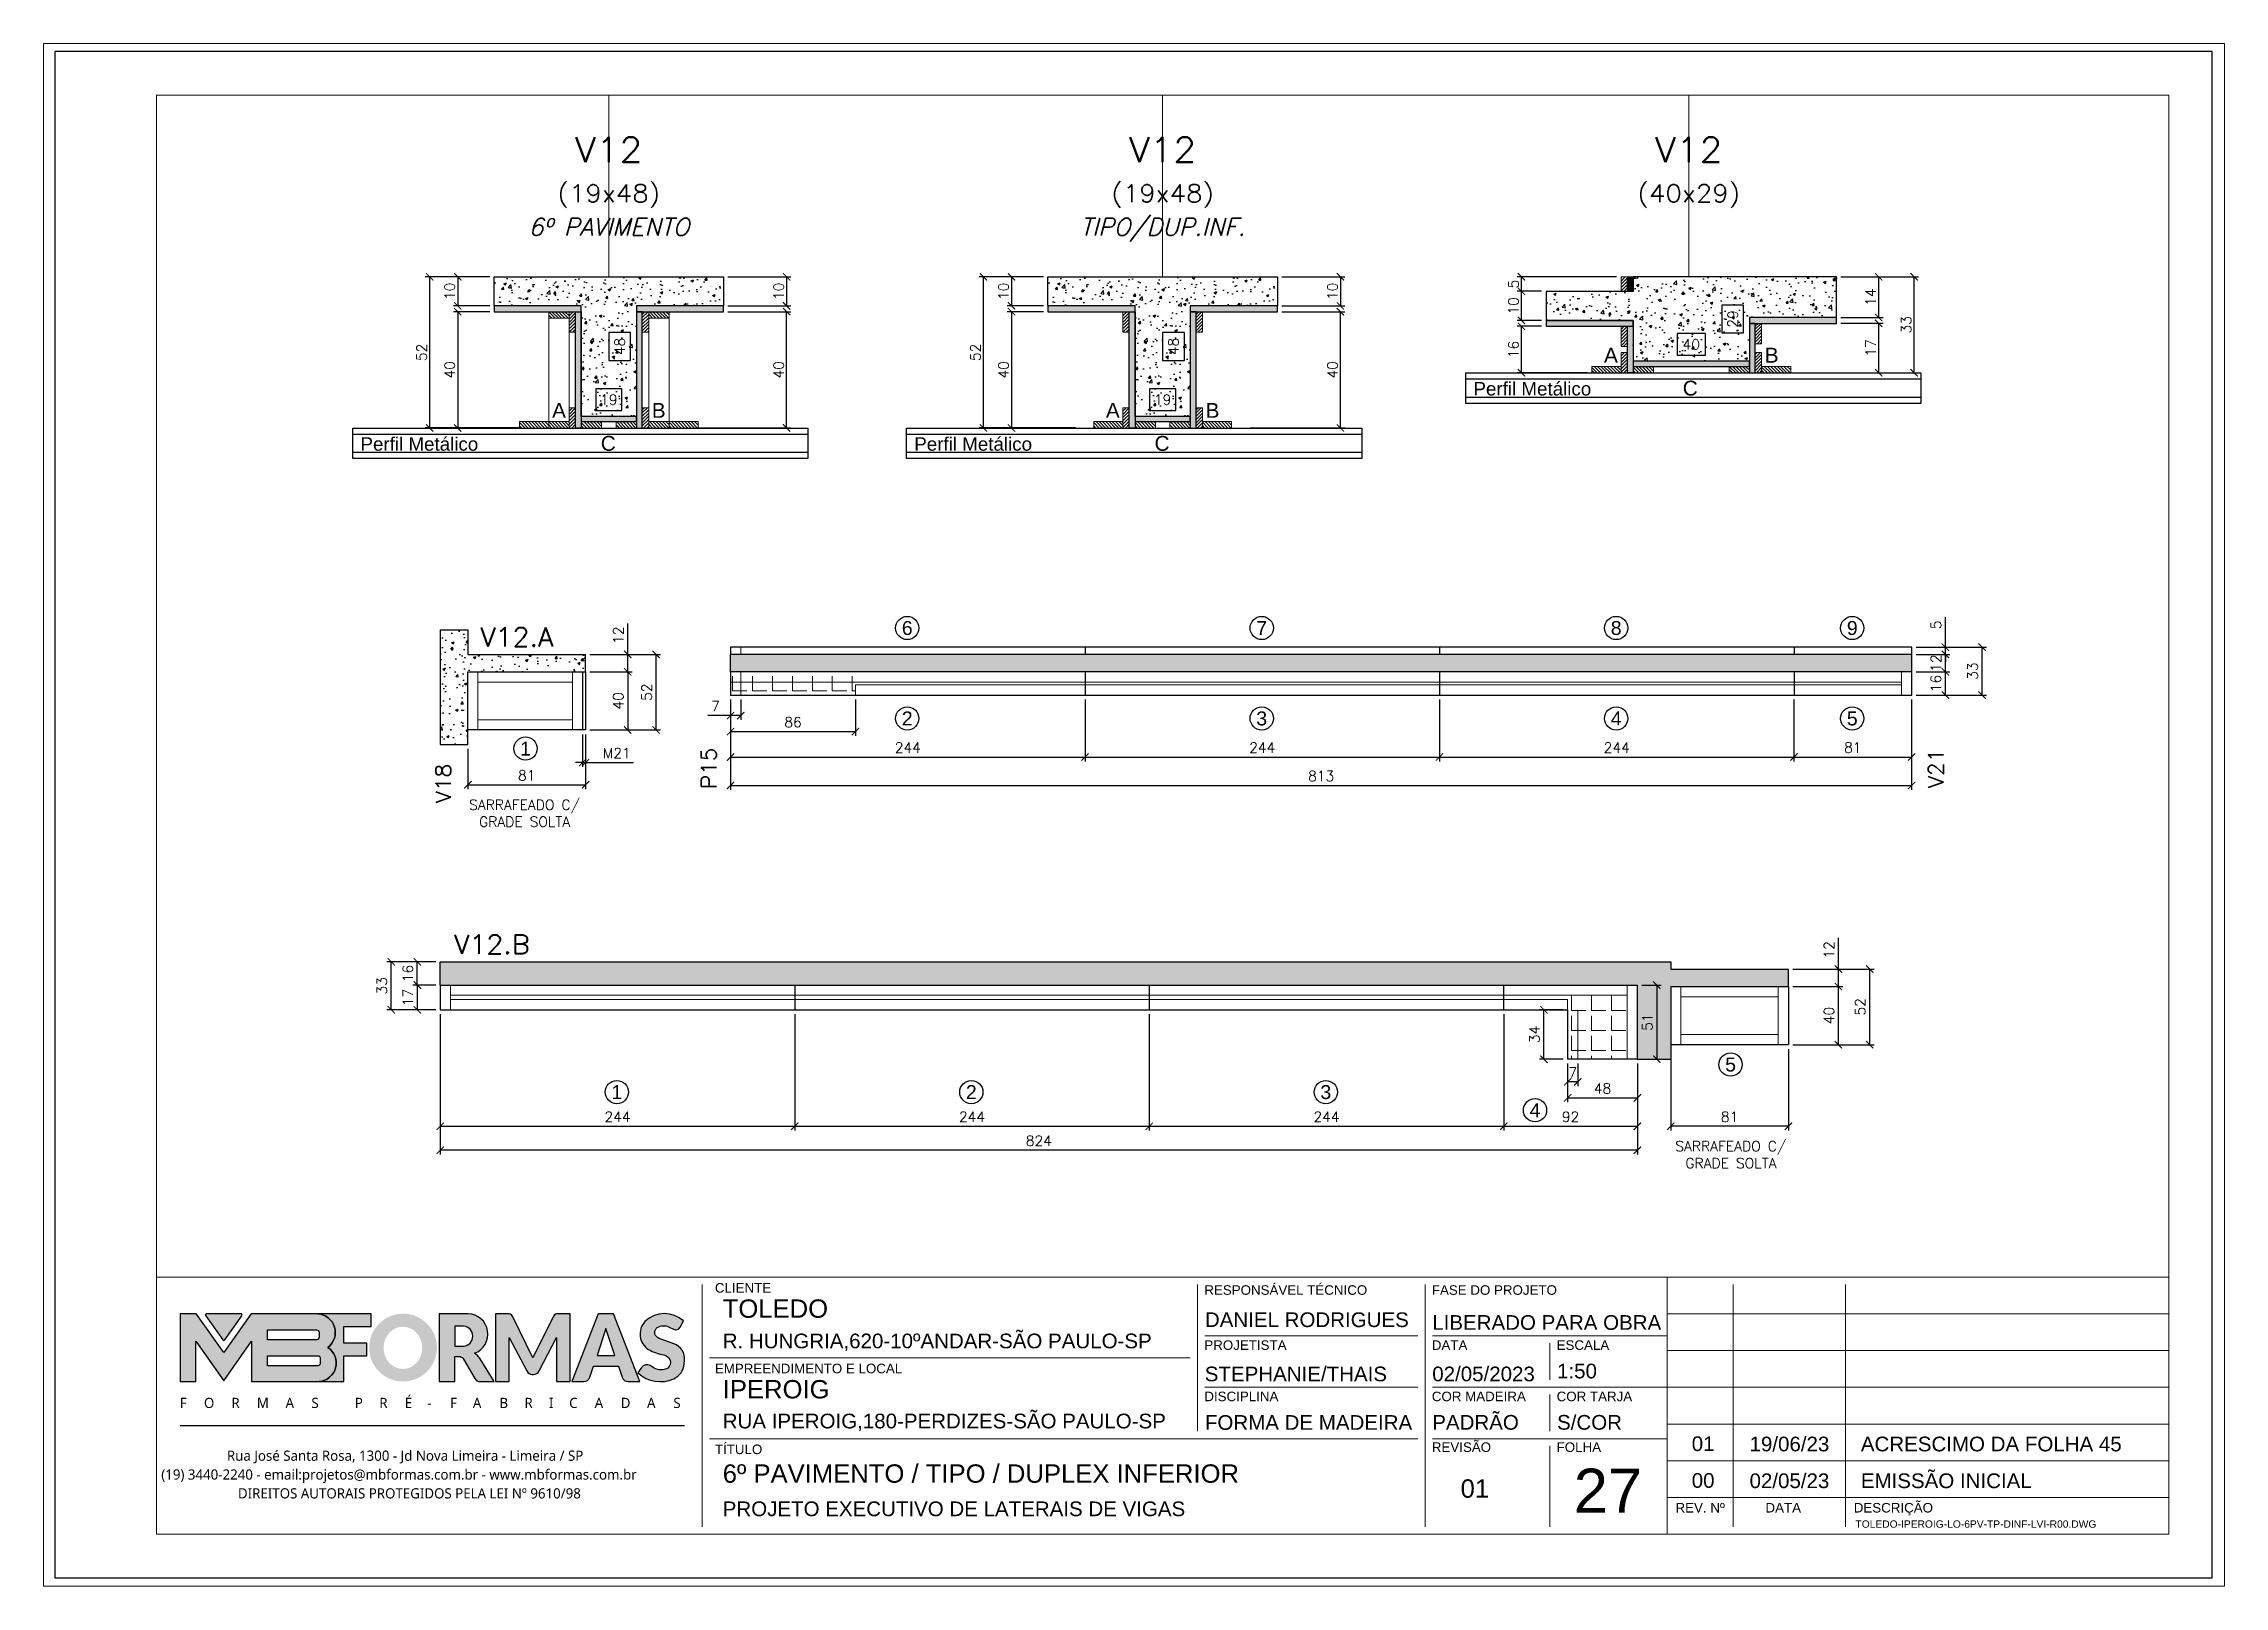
# Paper-space layout '27' of a CAD drawing. Extents: x 399.1 to 428.8, y 284.8 to 305.8.
# The model-space entities are those that its viewports show. They can reach past a viewport. Long polylines and large blocks are cut down to what shows.
import ezdxf
from ezdxf.enums import TextEntityAlignment as Align

# ---------------------------------------------------------------- set-up
doc = ezdxf.new("R2010")
doc.units = 0
doc.header["$PDMODE"] = 2
doc.header["$PDSIZE"] = 10
doc.linetypes.add('CABLIN', pattern=[0.35, 0.25, -0.1])
doc.linetypes.add('HIDDEN', pattern=[9.525, 6.35, -3.175])
doc.layers.get('0').update_dxf_attribs({"lineweight": 13})
doc.layers.get('Defpoints').update_dxf_attribs({"lineweight": 13})
for name, color, linetype in [('Concreto', 250, 'HIDDEN'), ('Cota', 4, 'Continuous'), ('Cota Seção (2x)', 4, 'Continuous'), ('Hachura', 252, 'CABLIN'), ('MB Logo', 255, 'Continuous'), ('Painéis', 200, 'Continuous'), ('Perfil Metálico', 224, 'Continuous'), ('Romaneio', 10, 'Continuous'), ('Texto de Titulo', 7, 'Continuous'), ('Texto Qtd Sarr', 242, 'Continuous')]:
    doc.layers.add(name, color=color, linetype=linetype)
for name, color, linetype, lineweight in [('cotas', 4, 'Continuous', 13), ('FOLHA MB', 7, 'Continuous', 13), ('Madeira', 100, 'Continuous', 13), ('N° Folha', 5, 'Continuous', 13), ('Sarr 2.2x7', 40, 'Continuous', 9), ('Texto Seção', 7, 'Continuous', 15)]:
    doc.layers.add(name, color=color, linetype=linetype, lineweight=lineweight)
doc.layers.add('Laje_Perimetro', color=7, linetype='Continuous', plot=False)
doc.layers.add('VIEW', color=252, linetype='Continuous', lineweight=13, plot=False)
doc.styles.add('ARIAL', font='arial.ttf', dxfattribs={"oblique": 15, "height": 25})
doc.styles.add('MB_C01', font='arial.ttf', dxfattribs={"height": 1.3})
doc.styles.add('MB_C02', font='arial.ttf', dxfattribs={"height": 2})
doc.styles.add('MB_C03', font='arial.ttf', dxfattribs={"height": 2.5})
doc.styles.add('MB_C04', font='arial.ttf', dxfattribs={"height": 6})
doc.styles.add('MtXpl_Lucida_Sans_Un', font='l_10646.ttf')
doc.styles.add('REGUA-120', font='ROMANS.shx', dxfattribs={"height": 15})
doc.styles.add('ROMANS', font='romans.shx')
doc.dimstyles.new('Cota Paínel', dxfattribs={"dimtxt": 7, "dimasz": 5, "dimexe": 3, "dimexo": 3, "dimgap": 3, "dimtad": 1, "dimdec": 1, "dimzin": 12, "dimdsep": 46, "dimtxsty": 'ROMANS', "dimblk": 'ARCHTICK', "dimcen": 0, "dimclrd": 4, "dimclre": 4, "dimclrt": 1, "dimadec": 1, "dimazin": 3, "dimtfac": 1, "dimtdec": 1, "dimtmove": 0, "dimatfit": 3, "dimldrblk": 'OBLIQUE', "dimfxl": 1, "dimtolj": 1, "dimtzin": 12, "dimarcsym": 0})
doc.dimstyles.new('Cota Seção (2x)', dxfattribs={"dimtxt": 7, "dimasz": 5, "dimexe": 3, "dimexo": 3, "dimgap": 2, "dimtad": 3, "dimdec": 1, "dimlfac": 0.5, "dimzin": 12, "dimdsep": 46, "dimtxsty": 'ROMANS', "dimblk": 'ARCHTICK', "dimcen": 0, "dimclrd": 4, "dimclre": 4, "dimclrt": 1, "dimadec": 1, "dimazin": 3, "dimtfac": 1, "dimtdec": 1, "dimtmove": 0, "dimatfit": 3, "dimldrblk": 'OBLIQUE', "dimfxl": 1, "dimtolj": 1, "dimtzin": 12, "dimarcsym": 0})
doc.dimstyles.new('Cota Seção interna', dxfattribs={"dimtxt": 7, "dimasz": 6, "dimexe": 0.18, "dimexo": 2, "dimgap": -4, "dimtad": 3, "dimdec": 1, "dimlfac": 0.5, "dimzin": 12, "dimdsep": 46, "dimtxsty": 'ROMANS', "dimblk": 'ARCHTICK', "dimcen": 0.09, "dimse1": 1, "dimse2": 1, "dimsd1": 1, "dimsd2": 1, "dimclrd": 180, "dimclre": 5, "dimclrt": 1, "dimadec": 0, "dimazin": 3, "dimtfac": 1, "dimtdec": 1, "dimtofl": 0, "dimtmove": 0, "dimatfit": 3, "dimldrblk": 'ARCHTICK', "dimfxl": 1, "dimtolj": 1, "dimtzin": 0, "dimarcsym": 0})
doc.dimstyles.new('PAINEL', dxfattribs={"dimtxt": 7, "dimasz": 5, "dimexe": 3, "dimexo": 3, "dimgap": 3, "dimtad": 1, "dimdec": 1, "dimzin": 12, "dimdsep": 46, "dimtxsty": 'ROMANS', "dimblk": 'ARCHTICK', "dimcen": 0, "dimclrd": 4, "dimclre": 4, "dimclrt": 1, "dimadec": 1, "dimazin": 3, "dimtfac": 1, "dimtdec": 1, "dimtmove": 0, "dimatfit": 3, "dimldrblk": 'OBLIQUE', "dimfxl": 1, "dimtolj": 1, "dimtzin": 12, "dimarcsym": 0})
pattern_1 = [(50, (0, 0), (17.931505, -1.568803), [1.875, -20.625]), (355, (0, 0), (-3.468783, 18.804803), [1.5, -16.5]), (100.45144, (1.494, -0.13), (14.462721, 17.236), [1.593505, -17.528553]), (46.1842, (0, 5), (26.681033, -4.137982), [2.8125, -30.9375]), (96.63564, (2.223, 4.655), (23.36655, 24.352965), [2.39026, -26.292844]), (351.18416, (0, 5), (23.36655, 24.352965), [2.25, -24.75]), (21, (2.5, 3.75), (14.922676, -10.065472), [1.875, -20.625]), (326, (2.5, 3.75), (6.082883, 18.128751), [1.5, -16.5]), (71.45144, (3.744, 2.911), (21.00556, 8.063279), [1.593505, -17.528553]), (37.5, (0, 0), (0.3039964, 8.3223463), [0, -16.3, 0, -16.75, 0, -16.5625]), (7.5, (0, 0), (6.5767384, 9.860293), [0, -9.55, 0, -15.925, 0, -6.3125]), (327.5, (-5.575, 0), (13.345561, -0.5638718), [0, -6.25, 0, -19.5, 0, -25.875]), (317.5, (-8.075, 0), (14.579654, 2.5026246), [0, -8.125, 0, -12.95, 0, -18.375])]
pattern_2 = [(0, (0, 0), (0, 13.75), [10, -3.75]), (90, (0, 0), (-13.75, 8e-16), [10, -3.75])]
pattern_3 = [(315, (7397.5633, -5656.3843), (1.12253202, 1.12253202), [])]
pattern_4 = [(45, (-7259.8132, 25613.8796), (-1.12253202, 1.12253202), [])]
pattern_5 = [(45, (-7259.8132, 25635.8796), (-1.12253202, 1.12253202), [])]
pattern_6 = [(315, (7778.7535, -5656.3843), (1.12253202, 1.12253202), [])]
pattern_7 = [(45, (-6878.623, 25613.8796), (-1.12253202, 1.12253202), [])]
pattern_8 = [(45, (-6878.623, 25635.8796), (-1.12253202, 1.12253202), [])]

psp = doc.layouts.new('27')

msp = doc.modelspace()

# ---------------------------------------------------------------- texts
at = {"layer": 'N° Folha', "color": 5, "style": 'MB_C04'}
msp.add_text('27', height=30.306, dxfattribs=at).set_placement((-14875.91, 1827))
at = {"layer": 'Painéis', "color": 1, "char_height": 7, "attachment_point": 5, "style": 'ROMANS'}
for insert in [(-15598.06, 2308.23), (-14767.71, 2073.35)]:
    msp.add_mtext('\\A1;SARRAFEADO C/\\PGRADE SOLTA', dxfattribs=dict(at, insert=insert))
at = {"layer": 'Romaneio', "color": 0, "style": 'ARIAL'}
for s, p in [('6', (-15334.68, 2435.67)), ('7', (-15090.68, 2435.67)), ('8', (-14846.68, 2435.67)), ('9', (-14684.18, 2435.67)), ('2', (-15334.68, 2373.45)), ('3', (-15090.68, 2373.45)), ('4', (-14846.68, 2373.45)), ('5', (-14684.18, 2373.45)), ('1', (-15597.4, 2352.73)), ('5', (-14767.93, 2135.36)), ('1', (-15534.56, 2116.37)), ('2', (-15290.56, 2116.37)), ('3', (-15046.56, 2116.37)), ('4', (-14902.54, 2103.91))]:
    msp.add_text(s, height=9.6, dxfattribs=at).set_placement(p, align=Align.MIDDLE_CENTER)
at = {"layer": 'Texto Seção', "color": 0, "linetype": 'Continuous', "style": 'ARIAL'}
for s, p in [('A', (-14850.29, 2623.39)), ('B', (-14739.63, 2623.39)), ('C', (-14795.71, 2600.72)), ('A', (-15574.38, 2585.39)), ('B', (-15505.73, 2585.39)), ('A', (-15193.19, 2585.39)), ('B', (-15124.54, 2585.39)), ('C', (-15540.49, 2562.72)), ('C', (-15159.3, 2562.72))]:
    msp.add_text(s, height=10.22, dxfattribs=at).set_placement(p, align=Align.MIDDLE_CENTER)
at = {"layer": 'Texto Seção', "style": 'ARIAL'}
for p in [(-14904.39, 2600.28), (-15670.49, 2562.28), (-15289.3, 2562.28)]:
    msp.add_text('Perfil Metálico', height=9.24, dxfattribs=at).set_placement(p, align=Align.MIDDLE_CENTER)
at = {"layer": 'Texto Seção', "style": 'REGUA-120', "width": 1.05}
for s, p in [('V12.A', (-15628.61, 2423.02)), ('V12.B', (-15646.58, 2211.55))]:
    msp.add_text(s, height=13, dxfattribs=at).set_placement(p)
for s, p in [('P15', (-15471.26, 2339.06)), ('V21', (-14626.62, 2339.06)), ('V18', (-15653.99, 2328.65))]:
    msp.add_text(s, height=10.4, rotation=90, dxfattribs=at).set_placement(p, align=Align.MIDDLE_CENTER)

# ---------------------------------------------------------------- blocks, each defined once
blk = doc.blocks.new('MB-NOVO')
at = {"layer": 'MB Logo', "linetype": 'Continuous'}
h = blk.add_hatch(color=256, dxfattribs=at)
h.dxf.hatch_style = 1
h.set_gradient(color1=(242, 132, 69), color2=(247, 180, 141), rotation=90, tint=1)
h.paths.add_polyline_path([(-18529.6, 10980.8), (-18475.7, 10980.8, 0.706757), (-18468.7, 11008, 0.681802), (-18476.7, 11034.9), (-18529.4, 11034.9, 0.243712), (-18530.2, 11034.5), (-18551.7, 11003.9), (-18573.3, 11034.5, 0.243712), (-18574.1, 11034.9), (-18586.5, 11034.9), (-18586.5, 10980.8), (-18573.9, 10980.8), (-18573.9, 11012.9), (-18551.7, 10981.5), (-18529.6, 11012.9)])
h.paths.add_polyline_path([(-18516.8, 11014.1), (-18516.8, 11022), (-18477.8, 11022, -0.414214), (-18475.8, 11020), (-18475.8, 11016.1, -0.414214), (-18477.8, 11014.1)], flags=16)
h.paths.add_polyline_path([(-18516.8, 11001.4), (-18476.8, 11001.4, -0.414214), (-18474.8, 10999.4), (-18474.8, 10995.5, -0.414214), (-18476.8, 10993.5), (-18516.8, 10993.5)], flags=16)
at = {"layer": 'MB Logo', "true_color": 0x262626}
h = blk.add_hatch(color=250, dxfattribs=at)
h.dxf.hatch_style = 1
h.paths.add_polyline_path([(-18537.3, 11033.3, 0.60809), (-18538.1, 11034.9), (-18565.3, 11034.9, 0.60809), (-18566.1, 11033.3), (-18552.5, 11014, 0.518202), (-18550.9, 11014)])
h = blk.add_hatch(color=250, dxfattribs=at)
h.dxf.hatch_style = 1
h.paths.add_polyline_path([(-18456.2, 11011.3), (-18456.2, 11024.6), (-18434.2, 11024.6), (-18434.2, 11034.9), (-18476.7, 11034.9, -0.681802), (-18468.7, 11008, -0.706757), (-18475.7, 10980.8), (-18456.2, 10980.8), (-18456.2, 11001.4), (-18437.8, 11001.4), (-18437.8, 11011.3)])
h = blk.add_hatch(color=250, dxfattribs=at)
h.dxf.hatch_style = 1
h.paths.add_polyline_path([(-18435.9, 11007.9, 1), (-18381.9, 11007.9, 1)])
edge = h.paths.add_edge_path(flags=16)
edge.add_ellipse((-18409, 11007.7), major_axis=(0, 16.8), ratio=0.916255, start_angle=0, end_angle=360)
h = blk.add_hatch(color=250, dxfattribs=at)
h.dxf.hatch_style = 1
h.paths.add_polyline_path([(-18357, 11034.9), (-18380.2, 11034.9), (-18380.2, 10980.8), (-18367.6, 10980.8), (-18367.6, 11000.7), (-18363.4, 11000.7, -0.195765), (-18360.9, 10998.9), (-18351.8, 10983.2, 0.261385), (-18347.5, 10980.8), (-18336.4, 10980.8), (-18347.5, 10999, 0.082429), (-18349.6, 11001.5), (-18351.9, 11003.4, 0.81838)])
h.paths.add_polyline_path([(-18360.8, 11009), (-18367.6, 11009), (-18367.6, 11025), (-18360.8, 11025, -0.92578)], flags=16)
h = blk.add_hatch(color=250, dxfattribs=at)
h.dxf.hatch_style = 1
h.paths.add_polyline_path([(-18286.6, 11015.9), (-18286.6, 10980.8), (-18275.8, 10980.8), (-18275.8, 11034.9), (-18286.6, 11034.9, 0.216647), (-18289.4, 11032.4), (-18305.5, 10999.8), (-18321.6, 11032.7, 0.199908), (-18324.3, 11034.9), (-18335.2, 11034.9), (-18335.2, 10980.8), (-18324.3, 10980.8), (-18324.3, 11015.9), (-18310.4, 10989.3, 0.279644), (-18306, 10986.6, 0.340986), (-18300.5, 10989.3)])
h = blk.add_hatch(color=250, dxfattribs=at)
h.dxf.hatch_style = 1
h.paths.add_polyline_path([(-18274.4, 10980.8), (-18265, 10980.8, 0.322517), (-18260.2, 10984.3), (-18257.3, 10993), (-18237.2, 10993), (-18234.3, 10984.3, 0.322517), (-18229.5, 10980.8), (-18220.3, 10980.8), (-18241.2, 11034.9), (-18253.4, 11034.9)])
h.paths.add_polyline_path([(-18254.4, 11001.6), (-18247.3, 11023), (-18240.1, 11001.6)], flags=16)
h = blk.add_hatch(color=250, dxfattribs=at)
h.dxf.hatch_style = 1
h.paths.add_polyline_path([(-18206, 11024, -0.247671), (-18196.9, 11024.3), (-18193.5, 11022.5, 0.40799), (-18188.2, 11024.1), (-18185.4, 11029.1, 0.392837), (-18216.2, 11028.7, 0.467779), (-18213.3, 11006.3, 0.077523), (-18201.2, 11002.1, -0.214206), (-18196.1, 10997.9, -0.284295), (-18198.2, 10991.4, -0.26924), (-18208.8, 10991.6), (-18212.2, 10993.6, 0.407727), (-18219, 10992.1), (-18221.8, 10987.7, 0.296878), (-18193.2, 10983.1, 0.272251), (-18184.9, 10995.3), (-18184.6, 10997.9, 0.348906), (-18193.7, 11011.2), (-18200.4, 11013.5, -0.045018), (-18205.8, 11015.7, -0.618284)])
at = {"layer": 'MB Logo', "linetype": 'Continuous'}
blk.add_line((-18586.5, 10945.9), (-18184.8, 10945.9), dxfattribs=at)
at = {"layer": 'MB Logo', "color": 23, "linetype": 'Continuous', "true_color": 0xf28445}
for points in [[(-18573.3, 11034.5, 0.243712), (-18574.1, 11034.9), (-18586.5, 11034.9), (-18586.5, 10980.8), (-18573.9, 10980.8), (-18573.9, 11012.9), (-18551.7, 10981.5), (-18529.6, 11012.9), (-18529.6, 10980.8), (-18475.7, 10980.8, 0.706757), (-18468.7, 11008, 0.681802), (-18476.7, 11034.9), (-18529.4, 11034.9, 0.243712), (-18530.2, 11034.5), (-18551.7, 11003.9)], [(-18516.8, 11022), (-18477.8, 11022, -0.414214), (-18475.8, 11020), (-18475.8, 11016.1, -0.414214), (-18477.8, 11014.1), (-18516.8, 11014.1)], [(-18516.8, 11001.4), (-18476.8, 11001.4, -0.414214), (-18474.8, 10999.4), (-18474.8, 10995.5, -0.414214), (-18476.8, 10993.5), (-18516.8, 10993.5)]]:
    blk.add_lwpolyline(points, format="xyb", close=True, dxfattribs=at)
at = {"layer": 'MB Logo', "color": 250, "true_color": 0x262626}
for points in [[(-18537.3, 11033.3, 0.60809), (-18538.1, 11034.9), (-18565.3, 11034.9, 0.60809), (-18566.1, 11033.3), (-18552.5, 11014, 0.518202), (-18550.9, 11014)], [(-18437.8, 11011.3), (-18456.2, 11011.3), (-18456.2, 11024.6), (-18434.2, 11024.6), (-18434.2, 11034.9), (-18476.7, 11034.9, -0.681802), (-18468.7, 11008, -0.706757), (-18475.7, 10980.8), (-18456.2, 10980.8), (-18456.2, 11001.4), (-18437.8, 11001.4)], [(-18347.5, 10980.8), (-18336.4, 10980.8), (-18347.5, 10999, 0.082429), (-18349.6, 11001.5), (-18351.9, 11003.4, 0.81838), (-18357, 11034.9), (-18380.2, 11034.9), (-18380.2, 10980.8), (-18367.6, 10980.8), (-18367.6, 11000.7), (-18363.4, 11000.7, -0.209789), (-18360.8, 10998.7), (-18351.8, 10983.2, 0.261385)], [(-18286.6, 11015.9), (-18286.6, 10980.8), (-18275.8, 10980.8), (-18275.8, 11034.9), (-18286.6, 11034.9, 0.216647), (-18289.4, 11032.4), (-18305.5, 10999.8), (-18321.5, 11032.4, 0.216647), (-18324.3, 11034.9), (-18335.2, 11034.9), (-18335.2, 10980.8), (-18324.3, 10980.8), (-18324.3, 11015.9), (-18310.4, 10989.3, 0.279644), (-18306, 10986.6), (-18304.9, 10986.6, 0.279644), (-18300.5, 10989.3)], [(-18265, 10980.8, 0.322517), (-18260.2, 10984.3), (-18257.3, 10993), (-18237.2, 10993), (-18234.3, 10984.3, 0.322517), (-18229.5, 10980.8), (-18220.3, 10980.8), (-18241.2, 11034.9), (-18253.4, 11034.9), (-18274.4, 10980.8)], [(-18206.2, 11015.9, -0.549626), (-18206.4, 11023.8, -0.258723), (-18196.9, 11024.3), (-18193.5, 11022.5, 0.40799), (-18188.2, 11024.1), (-18185.4, 11029.1, 0.392837), (-18216.2, 11028.7, 0.467779), (-18213.3, 11006.3, 0.077523), (-18201.2, 11002.1, -0.203897), (-18196.3, 10998.2), (-18196.1, 10997.8, -0.267611), (-18198, 10991.6), (-18198.5, 10991.3, -0.261145), (-18208.8, 10991.6), (-18212.2, 10993.6, 0.407727), (-18219, 10992.1), (-18221.8, 10987.7, 0.296878), (-18193.2, 10983.1, 0.265963), (-18184.9, 10994.9), (-18184.7, 10997.6, 0.340466), (-18193.1, 11011), (-18200.4, 11013.5, -0.049298)], [(-18367.6, 11009), (-18360.8, 11009, 0.92578), (-18360.8, 11025), (-18367.6, 11025)]]:
    blk.add_lwpolyline(points, format="xyb", close=True, dxfattribs=at)
blk.add_lwpolyline([(-18247.3, 11023), (-18254.4, 11001.6), (-18240.1, 11001.6)], close=True, dxfattribs=at)
at = {"layer": 'MB Logo', "color": 250, "true_color": 0x262626, "style": 'MtXpl_Lucida_Sans_Un'}
for s, height, p in [('F', 8.12, (-18586.8, 10959.8)), ('O', 8.12, (-18567.5, 10959.8)), ('R', 8.12, (-18545.6, 10959.8)), ('M', 8.12, (-18525.4, 10959.8)), ('A', 8.12, (-18502.5, 10959.8)), ('S', 8.12, (-18481.9, 10959.8)), ('P', 8.12, (-18447.3, 10959.8)), ('R', 8.12, (-18427.8, 10959.8)), ('É', 8.12, (-18407.5, 10959.8)), ('-', 8.12, (-18389.6, 10959.8)), ('F', 8.12, (-18371.4, 10959.8)), ('A', 8.12, (-18353.3, 10959.8)), ('B', 8.12, (-18332.1, 10959.8)), ('R', 8.12, (-18312.2, 10959.8)), ('I', 8.12, (-18292.7, 10959.8)), ('C', 8.12, (-18276.6, 10959.8)), ('A', 8.12, (-18256.3, 10959.8)), ('D', 8.12, (-18235.5, 10959.8)), ('A', 8.12, (-18214.6, 10959.8)), ('S', 8.12, (-18193.6, 10959.8)), ('DIREITOS AUTORAIS PROTEGIDOS PELA LEI Nº 9610/98', 8.122, (-18540.4, 10887.8))]:
    blk.add_text(s, height=height, dxfattribs=at).set_placement(p)
at = {"layer": 'MB Logo', "style": 'MtXpl_Lucida_Sans_Un'}
for s, p in [('Rua José Santa Rosa, 1300 - Jd Nova Limeira - Limeira / SP', (-18549.2, 10917.8)), ('(19) 3440-2240 - email:projetos@mbformas.com.br - www.mbformas.com.br', (-18601.5, 10902.8))]:
    blk.add_text(s, height=8.122, dxfattribs=at).set_placement(p)
blk = doc.blocks.new('A$C169d8357')
at = {"layer": 'FOLHA MB', "color": 1}
for p, q in [((1109.8, 356.7), (70, 356.7)), ((445.6, 351.7), (445.6, 185)), ((786.6, 351.7), (786.6, 250.7)), ((943.1, 351.7), (943.1, 185)), ((1109.8, 356.7), (1109.8, 179.9)), ((1455, 356.7), (1109.8, 356.7)), ((1155.3, 185), (1155.3, 351.7)), ((1232.6, 351.7), (1232.6, 185)), ((1455, 331.5), (1109.8, 331.5)), ((938.1, 316.3), (791.6, 316.3)), ((1109.8, 316.3), (948.2, 316.3)), ((781.5, 301.2), (450.7, 301.2)), ((1029, 311.3), (1029, 286)), ((1455, 306.2), (1109.8, 306.2)), ((938.1, 281), (791.6, 281)), ((1109.8, 281), (948.2, 281)), ((1029, 275.9), (1029, 250.7)), ((1455, 281), (1109.8, 281)), ((1455, 255.7), (1109.8, 255.7)), ((938.1, 245.6), (450.7, 245.6)), ((1109.8, 245.6), (948.2, 245.6)), ((1029, 240.6), (1029, 185)), ((1455, 230.4), (1109.8, 230.4)), ((1455, 205.2), (1109.8, 205.2))]:
    blk.add_line(p, q, dxfattribs=at)
for points in [[(0, 1199.9), (0, 149.9), (1485, 149.9), (1485, 1199.9)], [(70, 1169.9), (70, 179.9), (1455, 179.9), (1455, 1169.9)]]:
    blk.add_lwpolyline(points, close=True, dxfattribs=at)
at = {"layer": 'MB Logo', "xscale": 0.8642040370897565, "yscale": 0.8642040370897565, "zscale": 0.8642040370897565}
blk.add_blockref('MB-NOVO', (16148.7, -9204.8), dxfattribs=at)
at = {"layer": 'FOLHA MB', "color": 6}
for s, height, style, p in [('CLIENTE', 6.57, 'MB_C01', (454.3, 346.1)), ('RESPONSÁVEL TÉCNICO', 6.566, 'MB_C01', (791.2, 344.6)), ('FASE DO PROJETO', 6.566, 'MB_C01', (947.8, 344.6)), ('R. HUNGRIA,620-10ºANDAR-SÃO PAULO-SP', 10.102, 'MB_C02', (459.7, 307.8)), ('PROJETISTA', 6.57, 'MB_C01', (791.2, 306.7)), ('DATA', 6.57, 'MB_C01', (947.8, 306.7)), ('ESCALA', 6.57, 'MB_C01', (1033.7, 306.7)), ('EMPREENDIMENTO E LOCAL', 6.566, 'MB_C01', (454.3, 290.6)), ('DISCIPLINA', 6.57, 'MB_C01', (791.2, 271.4)), ('COR MADEIRA', 6.566, 'MB_C01', (947.8, 271.4)), ('COR TARJA', 6.57, 'MB_C01', (1033.7, 271.4)), ('RUA IPEROIG,180-PERDIZES-SÃO PAULO-SP', 10.102, 'MB_C02', (459.7, 252.7)), ('TÍTULO', 6.57, 'MB_C01', (454.3, 235)), ('REVISÃO', 6.57, 'MB_C01', (947.8, 236.5)), ('FOLHA', 6.57, 'MB_C01', (1033.7, 236.5)), ('PROJETO EXECUTIVO DE LATERAIS DE VIGAS', 10.102, 'MB_C02', (459.7, 192.3))]:
    blk.add_text(s, height=height, dxfattribs=dict(at, style=style)).set_placement(p)
at = {"layer": 'FOLHA MB', "color": 5}
for s, height, style, p in [('TOLEDO', 12.63, 'MB_C03', (459.7, 328.8)), ('DANIEL RODRIGUES', 10.102, 'MB_C02', (791.6, 322.4)), ('LIBERADO PARA OBRA', 10.102, 'MB_C02', (948.1, 320.5)), ('IPEROIG', 12.63, 'MB_C03', (459.7, 273.3)), ('STEPHANIE/THAIS', 10.102, 'MB_C02', (791.5, 285.1)), ('02/05/2023', 10.1, 'MB_C02', (948.1, 285.1)), ('1:50', 10.1, 'MB_C02', (1034, 287.1)), ('FORMA DE MADEIRA', 10.102, 'MB_C02', (791.6, 251.7)), ('PADRÃO', 10.1, 'MB_C02', (948.1, 251.8)), ('S/COR', 10.1, 'MB_C02', (1034, 251.8)), ('01', 10.1, 'MB_C02', (1126.7, 237.1)), ('19/06/23', 10.1, 'MB_C02', (1166.5, 236.9)), ('ACRESCIMO DA FOLHA 45', 10.102, 'MB_C02', (1243.1, 236.9)), ('6º PAVIMENTO / TIPO / DUPLEX INFERIOR', 12.628, 'MB_C03', (459.7, 215.3)), ('01', 12.63, 'MB_C03', (967.6, 205)), ('00', 10.1, 'MB_C02', (1126.7, 211.8)), ('02/05/23', 10.1, 'MB_C02', (1166.5, 211.6)), ('EMISSÃO INICIAL', 10.102, 'MB_C02', (1243.1, 211.6))]:
    blk.add_text(s, height=height, dxfattribs=dict(at, style=style)).set_placement(p)
at = {"layer": 'FOLHA MB', "color": 6, "style": 'MB_C01'}
for s, p in [('REV. Nº', (1132.5, 198.1)), ('DATA', (1189.7, 198.1)), ('DESCRIÇÃO', (1265.5, 198.1))]:
    blk.add_text(s, height=6.57, dxfattribs=at).set_placement(p, align=Align.MIDDLE_CENTER)
at = {"layer": 'FOLHA MB', "insert": (1239.4, 189.4), "char_height": 5.051, "width": 210.818, "attachment_point": 1, "style": 'MB_C04'}
blk.add_mtext('TOLEDO-IPEROIG-LO-6PV-TP-DINF-LVI-R00.DWG', dxfattribs=at)
blk = doc.blocks.new('_ArchTick')
at = {"color": 0, "linetype": 'ByBlock', "const_width": 0.15}
blk.add_lwpolyline([(-0.5, -0.5), (0.5, 0.5)], dxfattribs=at)
blk = doc.blocks.new('*D746')
at = {"layer": 'cotas', "color": 4, "lineweight": -2, "transparency": 16777216}
for p, q in [((-15556.1, 2362.5), (-15556.1, 2324.8)), ((-15637.1, 2352.5), (-15637.1, 2324.8)), ((-15637.1, 2327.8), (-15556.1, 2327.8))]:
    blk.add_line(p, q, dxfattribs=at)
at = {"layer": 'Defpoints', "color": 0, "transparency": 16777216}
for p in [(-15556.1, 2365.5), (-15637.1, 2355.5), (-15556.1, 2327.8)]:
    blk.add_point(p, dxfattribs=at)
at = {"layer": 'cotas', "color": 4, "lineweight": -2, "transparency": 16777216, "xscale": 5, "yscale": 5, "zscale": 5, "rotation": 180}
blk.add_blockref('_ArchTick', (-15637.1, 2327.8), dxfattribs=at)
at = {"layer": 'cotas', "color": 4, "lineweight": -2, "transparency": 16777216, "xscale": 5, "yscale": 5, "zscale": 5}
blk.add_blockref('_ArchTick', (-15556.1, 2327.8), dxfattribs=at)
at = {"layer": 'cotas', "color": 1, "transparency": 16777216, "insert": (-15596.6, 2334.3), "char_height": 7, "attachment_point": 5, "style": 'ROMANS'}
blk.add_mtext('\\A1;81', dxfattribs=at)
blk = doc.blocks.new('_OBLIQUE')
at = {"color": 0, "linetype": 'ByBlock', "lineweight": -2}
for p, q in [((0, 0), (-1, 0)), ((-0.5, -0.5), (0.5, 0.5))]:
    blk.add_line(p, q, dxfattribs=at)
blk = doc.blocks.new('*D747')
at = {"layer": 'cotas', "color": 4, "lineweight": -2, "transparency": 16777216}
for p, q in [((-15558.1, 2362.5), (-15558.1, 2340.1)), ((-15556.1, 2362.5), (-15556.1, 2340.1)), ((-15558.1, 2343.1), (-15563.1, 2343.1)), ((-15558.1, 2343.1), (-15556.1, 2343.1)), ((-15556.1, 2343.1), (-15523.1, 2343.1))]:
    blk.add_line(p, q, dxfattribs=at)
at = {"layer": 'Defpoints', "color": 0, "transparency": 16777216}
for p in [(-15558.1, 2365.5), (-15556.1, 2365.5), (-15556.1, 2343.1)]:
    blk.add_point(p, dxfattribs=at)
at = {"layer": 'cotas', "color": 4, "lineweight": -2, "transparency": 16777216, "xscale": 5, "yscale": 5, "zscale": 5}
blk.add_blockref('_ArchTick', (-15558.1, 2343.1), dxfattribs=at)
at = {"layer": 'cotas', "color": 4, "lineweight": -2, "transparency": 16777216, "xscale": 5, "yscale": 5, "zscale": 5, "rotation": 180}
blk.add_blockref('_ArchTick', (-15556.1, 2343.1), dxfattribs=at)
at = {"layer": 'cotas', "color": 1, "transparency": 16777216, "insert": (-15534.6, 2349.6), "char_height": 7, "attachment_point": 5, "style": 'ROMANS'}
blk.add_mtext('\\A1;M21', dxfattribs=at)
blk = doc.blocks.new('*D748')
at = {"layer": 'Cota', "color": 4, "lineweight": -2, "transparency": 16777216}
for p, q in [((-15553.1, 2405.5), (-15524.1, 2405.5)), ((-15527.1, 2405.5), (-15527.1, 2365.5)), ((-15553.1, 2365.5), (-15524.1, 2365.5))]:
    blk.add_line(p, q, dxfattribs=at)
at = {"layer": 'Defpoints', "color": 0, "transparency": 16777216}
for p in [(-15556.1, 2405.5), (-15556.1, 2365.5), (-15527.1, 2365.5)]:
    blk.add_point(p, dxfattribs=at)
at = {"layer": 'Cota', "color": 4, "lineweight": -2, "transparency": 16777216, "xscale": 5, "yscale": 5, "zscale": 5}
for p, rotation in [((-15527.1, 2405.5), 90), ((-15527.1, 2365.5), 270)]:
    blk.add_blockref('_ArchTick', p, dxfattribs=dict(at, rotation=rotation))
at = {"layer": 'Cota', "color": 1, "transparency": 16777216, "insert": (-15533.6, 2385.5), "char_height": 7, "attachment_point": 5, "rotation": 90, "style": 'ROMANS'}
blk.add_mtext('\\A1;40', dxfattribs=at)
blk = doc.blocks.new('*D749')
at = {"layer": 'Cota', "color": 4, "lineweight": -2, "transparency": 16777216}
for p, q in [((-15527.1, 2417.5), (-15527.1, 2438.8)), ((-15553.1, 2417.5), (-15524.1, 2417.5)), ((-15527.1, 2405.5), (-15527.1, 2417.5)), ((-15553.1, 2405.5), (-15524.1, 2405.5))]:
    blk.add_line(p, q, dxfattribs=at)
at = {"layer": 'Defpoints', "color": 0, "transparency": 16777216}
for p in [(-15556.1, 2417.5), (-15527.1, 2417.5), (-15556.1, 2405.5)]:
    blk.add_point(p, dxfattribs=at)
at = {"layer": 'Cota', "color": 4, "lineweight": -2, "transparency": 16777216, "xscale": 5, "yscale": 5, "zscale": 5}
for p, rotation in [((-15527.1, 2417.5), 90), ((-15527.1, 2405.5), 270)]:
    blk.add_blockref('_ArchTick', p, dxfattribs=dict(at, rotation=rotation))
at = {"layer": 'Cota', "color": 1, "transparency": 16777216, "insert": (-15533.6, 2430.7), "char_height": 7, "attachment_point": 5, "rotation": 90, "style": 'ROMANS'}
blk.add_mtext('\\A1;12', dxfattribs=at)
blk = doc.blocks.new('*D750')
at = {"layer": 'Cota', "color": 4, "lineweight": -2, "transparency": 16777216}
for p, q in [((-15553.1, 2417.5), (-15504.5, 2417.5)), ((-15507.5, 2365.5), (-15507.5, 2417.5)), ((-15553.1, 2365.5), (-15504.5, 2365.5))]:
    blk.add_line(p, q, dxfattribs=at)
at = {"layer": 'Defpoints', "color": 0, "transparency": 16777216}
for p in [(-15556.1, 2417.5), (-15507.5, 2417.5), (-15556.1, 2365.5)]:
    blk.add_point(p, dxfattribs=at)
at = {"layer": 'Cota', "color": 4, "lineweight": -2, "transparency": 16777216, "xscale": 5, "yscale": 5, "zscale": 5}
for p, rotation in [((-15507.5, 2417.5), 90), ((-15507.5, 2365.5), 270)]:
    blk.add_blockref('_ArchTick', p, dxfattribs=dict(at, rotation=rotation))
at = {"layer": 'Cota', "color": 1, "transparency": 16777216, "insert": (-15514, 2391.5), "char_height": 7, "attachment_point": 5, "rotation": 90, "style": 'ROMANS'}
blk.add_mtext('\\A1;52', dxfattribs=at)
blk = doc.blocks.new('*D751')
at = {"layer": 'Cota', "color": 4, "lineweight": -2, "transparency": 16777216}
for p, q in [((-15456.3, 2375.4), (-15471.9, 2375.4)), ((-15456.3, 2386.5), (-15456.3, 2372.4)), ((-15449.3, 2375.4), (-15456.3, 2375.4)), ((-15449.3, 2386.5), (-15449.3, 2372.4))]:
    blk.add_line(p, q, dxfattribs=at)
at = {"layer": 'Defpoints', "color": 0, "transparency": 16777216}
for p in [(-15456.3, 2389.5), (-15449.3, 2389.5), (-15456.3, 2375.4)]:
    blk.add_point(p, dxfattribs=at)
at = {"layer": 'Cota', "color": 4, "lineweight": -2, "transparency": 16777216, "xscale": 5, "yscale": 5, "zscale": 5, "rotation": 180}
blk.add_blockref('_ArchTick', (-15456.3, 2375.4), dxfattribs=at)
at = {"layer": 'Cota', "color": 4, "lineweight": -2, "transparency": 16777216, "xscale": 5, "yscale": 5, "zscale": 5}
blk.add_blockref('_ArchTick', (-15449.3, 2375.4), dxfattribs=at)
at = {"layer": 'Cota', "color": 1, "transparency": 16777216, "insert": (-15466.6, 2381.9), "char_height": 7, "attachment_point": 5, "style": 'ROMANS'}
blk.add_mtext('\\A1;7', dxfattribs=at)
blk = doc.blocks.new('*D752')
at = {"layer": 'Cota', "color": 4, "lineweight": -2, "transparency": 16777216}
for p, q in [((-15456.3, 2386.5), (-15456.3, 2361.4)), ((-15370.3, 2386.5), (-15370.3, 2361.4)), ((-15456.3, 2364.4), (-15370.3, 2364.4))]:
    blk.add_line(p, q, dxfattribs=at)
at = {"layer": 'Defpoints', "color": 0, "transparency": 16777216}
for p in [(-15456.3, 2389.5), (-15370.3, 2389.5), (-15370.3, 2364.4)]:
    blk.add_point(p, dxfattribs=at)
at = {"layer": 'Cota', "color": 4, "lineweight": -2, "transparency": 16777216, "xscale": 5, "yscale": 5, "zscale": 5, "rotation": 180}
blk.add_blockref('_ArchTick', (-15456.3, 2364.4), dxfattribs=at)
at = {"layer": 'Cota', "color": 4, "lineweight": -2, "transparency": 16777216, "xscale": 5, "yscale": 5, "zscale": 5}
blk.add_blockref('_ArchTick', (-15370.3, 2364.4), dxfattribs=at)
at = {"layer": 'Cota', "color": 1, "transparency": 16777216, "insert": (-15413.3, 2370.9), "char_height": 7, "attachment_point": 5, "style": 'ROMANS'}
blk.add_mtext('\\A1;86', dxfattribs=at)
blk = doc.blocks.new('*D753')
at = {"layer": 'Cota', "color": 4, "lineweight": -2, "transparency": 16777216}
for p, q in [((-15456.3, 2386.5), (-15456.3, 2343.9)), ((-15212.3, 2386.5), (-15212.3, 2343.9)), ((-15456.3, 2346.9), (-15212.3, 2346.9))]:
    blk.add_line(p, q, dxfattribs=at)
at = {"layer": 'Defpoints', "color": 0, "transparency": 16777216}
for p in [(-15456.3, 2389.5), (-15212.3, 2389.5), (-15212.3, 2346.9)]:
    blk.add_point(p, dxfattribs=at)
at = {"layer": 'Cota', "color": 4, "lineweight": -2, "transparency": 16777216, "xscale": 5, "yscale": 5, "zscale": 5, "rotation": 180}
blk.add_blockref('_ArchTick', (-15456.3, 2346.9), dxfattribs=at)
at = {"layer": 'Cota', "color": 4, "lineweight": -2, "transparency": 16777216, "xscale": 5, "yscale": 5, "zscale": 5}
blk.add_blockref('_ArchTick', (-15212.3, 2346.9), dxfattribs=at)
at = {"layer": 'Cota', "color": 1, "transparency": 16777216, "insert": (-15334.3, 2353.4), "char_height": 7, "attachment_point": 5, "style": 'ROMANS'}
blk.add_mtext('\\A1;244', dxfattribs=at)
blk = doc.blocks.new('*D754')
at = {"layer": 'Cota', "color": 4, "lineweight": -2, "transparency": 16777216}
for p, q in [((-15212.3, 2386.5), (-15212.3, 2343.9)), ((-14968.3, 2386.5), (-14968.3, 2343.9)), ((-15212.3, 2346.9), (-14968.3, 2346.9))]:
    blk.add_line(p, q, dxfattribs=at)
at = {"layer": 'Defpoints', "color": 0, "transparency": 16777216}
for p in [(-15212.3, 2389.5), (-14968.3, 2389.5), (-14968.3, 2346.9)]:
    blk.add_point(p, dxfattribs=at)
at = {"layer": 'Cota', "color": 4, "lineweight": -2, "transparency": 16777216, "xscale": 5, "yscale": 5, "zscale": 5, "rotation": 180}
blk.add_blockref('_ArchTick', (-15212.3, 2346.9), dxfattribs=at)
at = {"layer": 'Cota', "color": 4, "lineweight": -2, "transparency": 16777216, "xscale": 5, "yscale": 5, "zscale": 5}
blk.add_blockref('_ArchTick', (-14968.3, 2346.9), dxfattribs=at)
at = {"layer": 'Cota', "color": 1, "transparency": 16777216, "insert": (-15090.3, 2353.4), "char_height": 7, "attachment_point": 5, "style": 'ROMANS'}
blk.add_mtext('\\A1;244', dxfattribs=at)
blk = doc.blocks.new('*D755')
at = {"layer": 'Cota', "color": 4, "lineweight": -2, "transparency": 16777216}
for p, q in [((-14968.3, 2386.5), (-14968.3, 2343.9)), ((-14724.3, 2386.5), (-14724.3, 2343.9)), ((-14968.3, 2346.9), (-14724.3, 2346.9))]:
    blk.add_line(p, q, dxfattribs=at)
at = {"layer": 'Defpoints', "color": 0, "transparency": 16777216}
for p in [(-14968.3, 2389.5), (-14724.3, 2389.5), (-14724.3, 2346.9)]:
    blk.add_point(p, dxfattribs=at)
at = {"layer": 'Cota', "color": 4, "lineweight": -2, "transparency": 16777216, "xscale": 5, "yscale": 5, "zscale": 5, "rotation": 180}
blk.add_blockref('_ArchTick', (-14968.3, 2346.9), dxfattribs=at)
at = {"layer": 'Cota', "color": 4, "lineweight": -2, "transparency": 16777216, "xscale": 5, "yscale": 5, "zscale": 5}
blk.add_blockref('_ArchTick', (-14724.3, 2346.9), dxfattribs=at)
at = {"layer": 'Cota', "color": 1, "transparency": 16777216, "insert": (-14846.3, 2353.4), "char_height": 7, "attachment_point": 5, "style": 'ROMANS'}
blk.add_mtext('\\A1;244', dxfattribs=at)
blk = doc.blocks.new('*D756')
at = {"layer": 'Cota', "color": 4, "lineweight": -2, "transparency": 16777216}
for p, q in [((-14724.3, 2386.5), (-14724.3, 2343.9)), ((-14643.3, 2386.5), (-14643.3, 2343.9)), ((-14724.3, 2346.9), (-14643.3, 2346.9))]:
    blk.add_line(p, q, dxfattribs=at)
at = {"layer": 'Defpoints', "color": 0, "transparency": 16777216}
for p in [(-14724.3, 2389.5), (-14643.3, 2389.5), (-14643.3, 2346.9)]:
    blk.add_point(p, dxfattribs=at)
at = {"layer": 'Cota', "color": 4, "lineweight": -2, "transparency": 16777216, "xscale": 5, "yscale": 5, "zscale": 5, "rotation": 180}
blk.add_blockref('_ArchTick', (-14724.3, 2346.9), dxfattribs=at)
at = {"layer": 'Cota', "color": 4, "lineweight": -2, "transparency": 16777216, "xscale": 5, "yscale": 5, "zscale": 5}
blk.add_blockref('_ArchTick', (-14643.3, 2346.9), dxfattribs=at)
at = {"layer": 'Cota', "color": 1, "transparency": 16777216, "insert": (-14683.8, 2353.4), "char_height": 7, "attachment_point": 5, "style": 'ROMANS'}
blk.add_mtext('\\A1;81', dxfattribs=at)
blk = doc.blocks.new('*D757')
at = {"layer": 'Cota', "color": 4, "lineweight": -2, "transparency": 16777216}
for p, q in [((-14640.3, 2405.5), (-14617.1, 2405.5)), ((-14620.1, 2389.5), (-14620.1, 2405.5)), ((-14640.3, 2389.5), (-14617.1, 2389.5))]:
    blk.add_line(p, q, dxfattribs=at)
at = {"layer": 'Defpoints', "color": 0, "transparency": 16777216}
for p in [(-14643.3, 2405.5), (-14620.1, 2405.5), (-14643.3, 2389.5)]:
    blk.add_point(p, dxfattribs=at)
at = {"layer": 'Cota', "color": 4, "lineweight": -2, "transparency": 16777216, "xscale": 5, "yscale": 5, "zscale": 5}
for p, rotation in [((-14620.1, 2405.5), 90), ((-14620.1, 2389.5), 270)]:
    blk.add_blockref('_ArchTick', p, dxfattribs=dict(at, rotation=rotation))
at = {"layer": 'Cota', "color": 1, "transparency": 16777216, "insert": (-14626.6, 2397.5), "char_height": 7, "attachment_point": 5, "rotation": 90, "style": 'ROMANS'}
blk.add_mtext('\\A1;16', dxfattribs=at)
blk = doc.blocks.new('*D758')
at = {"layer": 'Cota', "color": 4, "lineweight": -2, "transparency": 16777216}
for p, q in [((-14640.3, 2417.5), (-14617.1, 2417.5)), ((-14620.1, 2405.5), (-14620.1, 2417.5)), ((-14640.3, 2405.5), (-14617.1, 2405.5))]:
    blk.add_line(p, q, dxfattribs=at)
at = {"layer": 'Defpoints', "color": 0, "transparency": 16777216}
for p in [(-14643.3, 2417.5), (-14620.1, 2417.5), (-14643.3, 2405.5)]:
    blk.add_point(p, dxfattribs=at)
at = {"layer": 'Cota', "color": 4, "lineweight": -2, "transparency": 16777216, "xscale": 5, "yscale": 5, "zscale": 5}
for p, rotation in [((-14620.1, 2417.5), 90), ((-14620.1, 2405.5), 270)]:
    blk.add_blockref('_ArchTick', p, dxfattribs=dict(at, rotation=rotation))
at = {"layer": 'Cota', "color": 1, "transparency": 16777216, "insert": (-14626.6, 2411.5), "char_height": 7, "attachment_point": 5, "rotation": 90, "style": 'ROMANS'}
blk.add_mtext('\\A1;12', dxfattribs=at)
blk = doc.blocks.new('*D759')
at = {"layer": 'Cota', "color": 4, "lineweight": -2, "transparency": 16777216}
for p, q in [((-14620.1, 2422.5), (-14620.1, 2443.2)), ((-14640.3, 2422.5), (-14617.1, 2422.5)), ((-14640.3, 2417.5), (-14617.1, 2417.5)), ((-14620.1, 2417.5), (-14620.1, 2422.5)), ((-14620.1, 2417.5), (-14620.1, 2412.5))]:
    blk.add_line(p, q, dxfattribs=at)
at = {"layer": 'Defpoints', "color": 0, "transparency": 16777216}
for p in [(-14643.3, 2422.5), (-14643.3, 2417.5), (-14620.1, 2422.5)]:
    blk.add_point(p, dxfattribs=at)
at = {"layer": 'Cota', "color": 4, "lineweight": -2, "transparency": 16777216, "xscale": 5, "yscale": 5, "zscale": 5}
for p, rotation in [((-14620.1, 2422.5), 270), ((-14620.1, 2417.5), 90)]:
    blk.add_blockref('_ArchTick', p, dxfattribs=dict(at, rotation=rotation))
at = {"layer": 'Cota', "color": 1, "transparency": 16777216, "insert": (-14626.6, 2437.8), "char_height": 7, "attachment_point": 5, "rotation": 90, "style": 'ROMANS'}
blk.add_mtext('\\A1;5', dxfattribs=at)
blk = doc.blocks.new('*D760')
at = {"layer": 'Cota', "color": 4, "lineweight": -2, "transparency": 16777216}
for p, q in [((-14640.3, 2422.5), (-14591.8, 2422.5)), ((-14594.8, 2389.5), (-14594.8, 2422.5)), ((-14640.3, 2389.5), (-14591.8, 2389.5))]:
    blk.add_line(p, q, dxfattribs=at)
at = {"layer": 'Defpoints', "color": 0, "transparency": 16777216}
for p in [(-14643.3, 2422.5), (-14594.8, 2422.5), (-14643.3, 2389.5)]:
    blk.add_point(p, dxfattribs=at)
at = {"layer": 'Cota', "color": 4, "lineweight": -2, "transparency": 16777216, "xscale": 5, "yscale": 5, "zscale": 5}
for p, rotation in [((-14594.8, 2422.5), 90), ((-14594.8, 2389.5), 270)]:
    blk.add_blockref('_ArchTick', p, dxfattribs=dict(at, rotation=rotation))
at = {"layer": 'Cota', "color": 1, "transparency": 16777216, "insert": (-14601.3, 2406), "char_height": 7, "attachment_point": 5, "rotation": 90, "style": 'ROMANS'}
blk.add_mtext('\\A1;33', dxfattribs=at)
blk = doc.blocks.new('*D761')
at = {"layer": 'Cota', "color": 4, "lineweight": -2, "transparency": 16777216}
for p, q in [((-15456.3, 2386.5), (-15456.3, 2324.3)), ((-14643.3, 2386.5), (-14643.3, 2324.3)), ((-15456.3, 2327.3), (-14643.3, 2327.3))]:
    blk.add_line(p, q, dxfattribs=at)
at = {"layer": 'Defpoints', "color": 0, "transparency": 16777216}
for p in [(-15456.3, 2389.5), (-14643.3, 2389.5), (-14643.3, 2327.3)]:
    blk.add_point(p, dxfattribs=at)
at = {"layer": 'Cota', "color": 4, "lineweight": -2, "transparency": 16777216, "xscale": 5, "yscale": 5, "zscale": 5, "rotation": 180}
blk.add_blockref('_ArchTick', (-15456.3, 2327.3), dxfattribs=at)
at = {"layer": 'Cota', "color": 4, "lineweight": -2, "transparency": 16777216, "xscale": 5, "yscale": 5, "zscale": 5}
blk.add_blockref('_ArchTick', (-14643.3, 2327.3), dxfattribs=at)
at = {"layer": 'Cota', "color": 1, "transparency": 16777216, "insert": (-15049.8, 2333.8), "char_height": 7, "attachment_point": 5, "style": 'ROMANS'}
blk.add_mtext('\\A1;813', dxfattribs=at)
blk = doc.blocks.new('*D762')
at = {"layer": 'Cota', "color": 4, "lineweight": -2, "transparency": 16777216}
for p, q in [((-15656.1, 2170), (-15656.1, 2089.9)), ((-15412.1, 2170), (-15412.1, 2089.9)), ((-15656.1, 2092.9), (-15412.1, 2092.9))]:
    blk.add_line(p, q, dxfattribs=at)
at = {"layer": 'Defpoints', "color": 0, "transparency": 16777216}
for p in [(-15656.1, 2173), (-15412.1, 2173), (-15412.1, 2092.9)]:
    blk.add_point(p, dxfattribs=at)
at = {"layer": 'Cota', "color": 4, "lineweight": -2, "transparency": 16777216, "xscale": 5, "yscale": 5, "zscale": 5, "rotation": 180}
blk.add_blockref('_ArchTick', (-15656.1, 2092.9), dxfattribs=at)
at = {"layer": 'Cota', "color": 4, "lineweight": -2, "transparency": 16777216, "xscale": 5, "yscale": 5, "zscale": 5}
blk.add_blockref('_ArchTick', (-15412.1, 2092.9), dxfattribs=at)
at = {"layer": 'Cota', "color": 1, "transparency": 16777216, "insert": (-15534.1, 2099.4), "char_height": 7, "attachment_point": 5, "style": 'ROMANS'}
blk.add_mtext('\\A1;244', dxfattribs=at)
blk = doc.blocks.new('*D763')
at = {"layer": 'Cota', "color": 4, "lineweight": -2, "transparency": 16777216}
for p, q in [((-15412.1, 2170), (-15412.1, 2089.9)), ((-15168.1, 2170), (-15168.1, 2089.9)), ((-15412.1, 2092.9), (-15168.1, 2092.9))]:
    blk.add_line(p, q, dxfattribs=at)
at = {"layer": 'Defpoints', "color": 0, "transparency": 16777216}
for p in [(-15412.1, 2173), (-15168.1, 2173), (-15168.1, 2092.9)]:
    blk.add_point(p, dxfattribs=at)
at = {"layer": 'Cota', "color": 4, "lineweight": -2, "transparency": 16777216, "xscale": 5, "yscale": 5, "zscale": 5, "rotation": 180}
blk.add_blockref('_ArchTick', (-15412.1, 2092.9), dxfattribs=at)
at = {"layer": 'Cota', "color": 4, "lineweight": -2, "transparency": 16777216, "xscale": 5, "yscale": 5, "zscale": 5}
blk.add_blockref('_ArchTick', (-15168.1, 2092.9), dxfattribs=at)
at = {"layer": 'Cota', "color": 1, "transparency": 16777216, "insert": (-15290.1, 2099.4), "char_height": 7, "attachment_point": 5, "style": 'ROMANS'}
blk.add_mtext('\\A1;244', dxfattribs=at)
blk = doc.blocks.new('*D764')
at = {"layer": 'Cota', "color": 4, "lineweight": -2, "transparency": 16777216}
for p, q in [((-15168.1, 2170), (-15168.1, 2089.9)), ((-14924.1, 2170), (-14924.1, 2089.9)), ((-15168.1, 2092.9), (-14924.1, 2092.9))]:
    blk.add_line(p, q, dxfattribs=at)
at = {"layer": 'Defpoints', "color": 0, "transparency": 16777216}
for p in [(-15168.1, 2173), (-14924.1, 2173), (-14924.1, 2092.9)]:
    blk.add_point(p, dxfattribs=at)
at = {"layer": 'Cota', "color": 4, "lineweight": -2, "transparency": 16777216, "xscale": 5, "yscale": 5, "zscale": 5, "rotation": 180}
blk.add_blockref('_ArchTick', (-15168.1, 2092.9), dxfattribs=at)
at = {"layer": 'Cota', "color": 4, "lineweight": -2, "transparency": 16777216, "xscale": 5, "yscale": 5, "zscale": 5}
blk.add_blockref('_ArchTick', (-14924.1, 2092.9), dxfattribs=at)
at = {"layer": 'Cota', "color": 1, "transparency": 16777216, "insert": (-15046.1, 2099.4), "char_height": 7, "attachment_point": 5, "style": 'ROMANS'}
blk.add_mtext('\\A1;244', dxfattribs=at)
blk = doc.blocks.new('*D765')
at = {"layer": 'Cota', "color": 4, "lineweight": -2, "transparency": 16777216}
for p, q in [((-14924.1, 2170), (-14924.1, 2089.9)), ((-14832.1, 2127.1), (-14832.1, 2089.9)), ((-14924.1, 2092.9), (-14832.1, 2092.9))]:
    blk.add_line(p, q, dxfattribs=at)
at = {"layer": 'Defpoints', "color": 0, "transparency": 16777216}
for p in [(-14924.1, 2173), (-14832.1, 2130.1), (-14832.1, 2092.9)]:
    blk.add_point(p, dxfattribs=at)
at = {"layer": 'Cota', "color": 4, "lineweight": -2, "transparency": 16777216, "xscale": 5, "yscale": 5, "zscale": 5, "rotation": 180}
blk.add_blockref('_ArchTick', (-14924.1, 2092.9), dxfattribs=at)
at = {"layer": 'Cota', "color": 4, "lineweight": -2, "transparency": 16777216, "xscale": 5, "yscale": 5, "zscale": 5}
blk.add_blockref('_ArchTick', (-14832.1, 2092.9), dxfattribs=at)
at = {"layer": 'Cota', "color": 1, "transparency": 16777216, "insert": (-14878.1, 2099.4), "char_height": 7, "attachment_point": 5, "style": 'ROMANS'}
blk.add_mtext('\\A1;92', dxfattribs=at)
blk = doc.blocks.new('*D766')
at = {"layer": 'Cota', "color": 4, "lineweight": -2, "transparency": 16777216}
for p, q in [((-15656.1, 2170), (-15656.1, 2073.4)), ((-14832.1, 2127.1), (-14832.1, 2073.4)), ((-14832.1, 2076.4), (-15656.1, 2076.4))]:
    blk.add_line(p, q, dxfattribs=at)
at = {"layer": 'Defpoints', "color": 0, "transparency": 16777216}
for p in [(-15656.1, 2173), (-14832.1, 2130.1), (-15656.1, 2076.4)]:
    blk.add_point(p, dxfattribs=at)
at = {"layer": 'Cota', "color": 4, "lineweight": -2, "transparency": 16777216, "xscale": 5, "yscale": 5, "zscale": 5, "rotation": 180}
blk.add_blockref('_ArchTick', (-15656.1, 2076.4), dxfattribs=at)
at = {"layer": 'Cota', "color": 4, "lineweight": -2, "transparency": 16777216, "xscale": 5, "yscale": 5, "zscale": 5}
blk.add_blockref('_ArchTick', (-14832.1, 2076.4), dxfattribs=at)
at = {"layer": 'Cota', "color": 1, "transparency": 16777216, "insert": (-15244.1, 2082.9), "char_height": 7, "attachment_point": 5, "style": 'ROMANS'}
blk.add_mtext('\\A1;824', dxfattribs=at)
blk = doc.blocks.new('*D767')
at = {"layer": 'Cota', "color": 4, "lineweight": -2, "transparency": 16777216}
for p, q in [((-14809.1, 2146), (-14809.1, 2089.9)), ((-14728.1, 2146), (-14728.1, 2089.9)), ((-14728.1, 2092.9), (-14809.1, 2092.9))]:
    blk.add_line(p, q, dxfattribs=at)
at = {"layer": 'Defpoints', "color": 0, "transparency": 16777216}
for p in [(-14809.1, 2149), (-14728.1, 2149), (-14809.1, 2092.9)]:
    blk.add_point(p, dxfattribs=at)
at = {"layer": 'Cota', "color": 4, "lineweight": -2, "transparency": 16777216, "xscale": 5, "yscale": 5, "zscale": 5, "rotation": 180}
blk.add_blockref('_ArchTick', (-14809.1, 2092.9), dxfattribs=at)
at = {"layer": 'Cota', "color": 4, "lineweight": -2, "transparency": 16777216, "xscale": 5, "yscale": 5, "zscale": 5}
blk.add_blockref('_ArchTick', (-14728.1, 2092.9), dxfattribs=at)
at = {"layer": 'Cota', "color": 1, "transparency": 16777216, "insert": (-14768.6, 2099.4), "char_height": 7, "attachment_point": 5, "style": 'ROMANS'}
blk.add_mtext('\\A1;81', dxfattribs=at)
blk = doc.blocks.new('*D768')
at = {"layer": 'Cota', "color": 4, "lineweight": -2, "transparency": 16777216}
for p, q in [((-14725.1, 2189), (-14690.7, 2189)), ((-14693.7, 2149), (-14693.7, 2189)), ((-14725.1, 2149), (-14690.7, 2149))]:
    blk.add_line(p, q, dxfattribs=at)
at = {"layer": 'Defpoints', "color": 0, "transparency": 16777216}
for p in [(-14728.1, 2189), (-14693.7, 2189), (-14728.1, 2149)]:
    blk.add_point(p, dxfattribs=at)
at = {"layer": 'Cota', "color": 4, "lineweight": -2, "transparency": 16777216, "xscale": 5, "yscale": 5, "zscale": 5}
for p, rotation in [((-14693.7, 2189), 90), ((-14693.7, 2149), 270)]:
    blk.add_blockref('_ArchTick', p, dxfattribs=dict(at, rotation=rotation))
at = {"layer": 'Cota', "color": 1, "transparency": 16777216, "insert": (-14700.2, 2169), "char_height": 7, "attachment_point": 5, "rotation": 90, "style": 'ROMANS'}
blk.add_mtext('\\A1;40', dxfattribs=at)
blk = doc.blocks.new('*D769')
at = {"layer": 'Cota', "color": 4, "lineweight": -2, "transparency": 16777216}
for p, q in [((-14693.7, 2201), (-14693.7, 2222.4)), ((-14725.1, 2201), (-14690.7, 2201)), ((-14693.7, 2189), (-14693.7, 2201)), ((-14725.1, 2189), (-14690.7, 2189))]:
    blk.add_line(p, q, dxfattribs=at)
at = {"layer": 'Defpoints', "color": 0, "transparency": 16777216}
for p in [(-14728.1, 2201), (-14693.7, 2201), (-14728.1, 2189)]:
    blk.add_point(p, dxfattribs=at)
at = {"layer": 'Cota', "color": 4, "lineweight": -2, "transparency": 16777216, "xscale": 5, "yscale": 5, "zscale": 5}
for p, rotation in [((-14693.7, 2201), 90), ((-14693.7, 2189), 270)]:
    blk.add_blockref('_ArchTick', p, dxfattribs=dict(at, rotation=rotation))
at = {"layer": 'Cota', "color": 1, "transparency": 16777216, "insert": (-14700.2, 2214.2), "char_height": 7, "attachment_point": 5, "rotation": 90, "style": 'ROMANS'}
blk.add_mtext('\\A1;12', dxfattribs=at)
blk = doc.blocks.new('*D770')
at = {"layer": 'Cota', "color": 4, "lineweight": -2, "transparency": 16777216}
for p, q in [((-14725.1, 2201), (-14669.2, 2201)), ((-14672.2, 2149), (-14672.2, 2201)), ((-14725.1, 2149), (-14669.2, 2149))]:
    blk.add_line(p, q, dxfattribs=at)
at = {"layer": 'Defpoints', "color": 0, "transparency": 16777216}
for p in [(-14728.1, 2201), (-14672.2, 2201), (-14728.1, 2149)]:
    blk.add_point(p, dxfattribs=at)
at = {"layer": 'Cota', "color": 4, "lineweight": -2, "transparency": 16777216, "xscale": 5, "yscale": 5, "zscale": 5}
for p, rotation in [((-14672.2, 2201), 90), ((-14672.2, 2149), 270)]:
    blk.add_blockref('_ArchTick', p, dxfattribs=dict(at, rotation=rotation))
at = {"layer": 'Cota', "color": 1, "transparency": 16777216, "insert": (-14678.7, 2175), "char_height": 7, "attachment_point": 5, "rotation": 90, "style": 'ROMANS'}
blk.add_mtext('\\A1;52', dxfattribs=at)
blk = doc.blocks.new('*D771')
at = {"layer": 'Cota', "color": 4, "lineweight": -2, "transparency": 16777216}
for p, q in [((-15659.1, 2190), (-15674.9, 2190)), ((-15671.9, 2190), (-15671.9, 2173)), ((-15659.1, 2173), (-15674.9, 2173))]:
    blk.add_line(p, q, dxfattribs=at)
at = {"layer": 'Defpoints', "color": 0, "transparency": 16777216}
for p in [(-15656.1, 2190), (-15671.9, 2173), (-15656.1, 2173)]:
    blk.add_point(p, dxfattribs=at)
at = {"layer": 'Cota', "color": 4, "lineweight": -2, "transparency": 16777216, "xscale": 5, "yscale": 5, "zscale": 5}
for p, rotation in [((-15671.9, 2190), 90), ((-15671.9, 2173), 270)]:
    blk.add_blockref('_ArchTick', p, dxfattribs=dict(at, rotation=rotation))
at = {"layer": 'Cota', "color": 1, "transparency": 16777216, "insert": (-15678.4, 2181.5), "char_height": 7, "attachment_point": 5, "rotation": 90, "style": 'ROMANS'}
blk.add_mtext('\\A1;17', dxfattribs=at)
blk = doc.blocks.new('*D772')
at = {"layer": 'Cota', "color": 4, "lineweight": -2, "transparency": 16777216}
for p, q in [((-15659.1, 2206), (-15674.9, 2206)), ((-15671.9, 2190), (-15671.9, 2206)), ((-15659.1, 2190), (-15674.9, 2190))]:
    blk.add_line(p, q, dxfattribs=at)
at = {"layer": 'Defpoints', "color": 0, "transparency": 16777216}
for p in [(-15671.9, 2206), (-15656.1, 2206), (-15656.1, 2190)]:
    blk.add_point(p, dxfattribs=at)
at = {"layer": 'Cota', "color": 4, "lineweight": -2, "transparency": 16777216, "xscale": 5, "yscale": 5, "zscale": 5}
for p, rotation in [((-15671.9, 2206), 90), ((-15671.9, 2190), 270)]:
    blk.add_blockref('_ArchTick', p, dxfattribs=dict(at, rotation=rotation))
at = {"layer": 'Cota', "color": 1, "transparency": 16777216, "insert": (-15678.4, 2198), "char_height": 7, "attachment_point": 5, "rotation": 90, "style": 'ROMANS'}
blk.add_mtext('\\A1;16', dxfattribs=at)
blk = doc.blocks.new('*D773')
at = {"layer": 'Cota', "color": 4, "lineweight": -2, "transparency": 16777216}
for p, q in [((-15659.1, 2206), (-15692.8, 2206)), ((-15689.8, 2173), (-15689.8, 2206)), ((-15659.1, 2173), (-15692.8, 2173))]:
    blk.add_line(p, q, dxfattribs=at)
at = {"layer": 'Defpoints', "color": 0, "transparency": 16777216}
for p in [(-15689.8, 2206), (-15656.1, 2206), (-15656.1, 2173)]:
    blk.add_point(p, dxfattribs=at)
at = {"layer": 'Cota', "color": 4, "lineweight": -2, "transparency": 16777216, "xscale": 5, "yscale": 5, "zscale": 5}
for p, rotation in [((-15689.8, 2206), 90), ((-15689.8, 2173), 270)]:
    blk.add_blockref('_ArchTick', p, dxfattribs=dict(at, rotation=rotation))
at = {"layer": 'Cota', "color": 1, "transparency": 16777216, "insert": (-15696.3, 2189.5), "char_height": 7, "attachment_point": 5, "rotation": 90, "style": 'ROMANS'}
blk.add_mtext('\\A1;33', dxfattribs=at)
blk = doc.blocks.new('titulo1')
at = {"layer": 'Defpoints', "color": 252, "linetype": 'HIDDEN', "ltscale": 2}
blk.add_line((0, 0), (0, 125), dxfattribs=at)
at = {"layer": 'Defpoints', "style": 'ROMANS', "oblique": 15}
blk.add_attdef('FOLHA', text='', height=10, dxfattribs=at).set_placement((0, 15.6), align=Align.MIDDLE_CENTER)
at = {"layer": 'Texto Qtd Sarr', "color": 3, "style": 'ROMANS', "oblique": 15}
for tag, height, p in [('TITULO', 17, (0, 71.4)), ('SEÇÃO', 12, (0, 41.5))]:
    blk.add_attdef(tag, text='', height=height, dxfattribs=at).set_placement(p, align=Align.MIDDLE_CENTER)
blk = doc.blocks.new('*D774')
at = {"layer": 'Cota Seção (2x)', "color": 180, "lineweight": -2, "transparency": 16777216}
for p, q in [((-15531.1, 2600.3), (-15549.1, 2600.3)), ((-15549.1, 2600.3), (-15549.1, 2585.3)), ((-15531.1, 2585.3), (-15531.1, 2600.3)), ((-15549.1, 2585.3), (-15531.1, 2585.3))]:
    blk.add_line(p, q, dxfattribs=at)
at = {"layer": 'Defpoints', "color": 0, "transparency": 16777216}
for p in [(-15559.1, 2581.3), (-15521.1, 2581.3), (-15521.1, 2581.3)]:
    blk.add_point(p, dxfattribs=at)
at = {"layer": 'Cota Seção (2x)', "color": 1, "transparency": 16777216, "insert": (-15540.1, 2592.8), "char_height": 7, "attachment_point": 5, "style": 'ROMANS'}
blk.add_mtext('\\A1;19', dxfattribs=at)
blk = doc.blocks.new('*D775')
at = {"layer": 'Cota', "color": 4, "lineweight": -2, "transparency": 16777216}
for p, q in [((-15458.1, 2677.3), (-15414.7, 2677.3)), ((-15417.7, 2677.3), (-15417.7, 2657.3)), ((-15458.1, 2657.3), (-15414.7, 2657.3))]:
    blk.add_line(p, q, dxfattribs=at)
at = {"layer": 'Defpoints', "color": 0, "transparency": 16777216}
for p in [(-15461.1, 2677.3), (-15461.1, 2657.3), (-15417.7, 2657.3)]:
    blk.add_point(p, dxfattribs=at)
at = {"layer": 'Cota', "color": 4, "lineweight": -2, "transparency": 16777216, "xscale": 5, "yscale": 5, "zscale": 5}
for p, rotation in [((-15417.7, 2677.3), 90), ((-15417.7, 2657.3), 270)]:
    blk.add_blockref('_ArchTick', p, dxfattribs=dict(at, rotation=rotation))
at = {"layer": 'Cota', "color": 1, "transparency": 16777216, "insert": (-15423.2, 2667.3), "char_height": 7, "attachment_point": 5, "rotation": 90, "style": 'ROMANS'}
blk.add_mtext('\\A1;10', dxfattribs=at)
blk = doc.blocks.new('*D776')
at = {"layer": 'Cota', "color": 4, "lineweight": -2, "transparency": 16777216}
for p, q in [((-15622.1, 2677.3), (-15666.4, 2677.3)), ((-15663.4, 2573.3), (-15663.4, 2677.3)), ((-15600.1, 2573.3), (-15666.4, 2573.3))]:
    blk.add_line(p, q, dxfattribs=at)
at = {"layer": 'Defpoints', "color": 0, "transparency": 16777216}
for p in [(-15663.4, 2677.3), (-15619.1, 2677.3), (-15597.1, 2573.3)]:
    blk.add_point(p, dxfattribs=at)
at = {"layer": 'Cota', "color": 4, "lineweight": -2, "transparency": 16777216, "xscale": 5, "yscale": 5, "zscale": 5}
for p, rotation in [((-15663.4, 2677.3), 90), ((-15663.4, 2573.3), 270)]:
    blk.add_blockref('_ArchTick', p, dxfattribs=dict(at, rotation=rotation))
at = {"layer": 'Cota', "color": 1, "transparency": 16777216, "insert": (-15668.9, 2625.3), "char_height": 7, "attachment_point": 5, "rotation": 90, "style": 'ROMANS'}
blk.add_mtext('\\A1;52', dxfattribs=at)
blk = doc.blocks.new('*D777')
at = {"layer": 'Cota', "color": 4, "lineweight": -2, "transparency": 16777216}
for p, q in [((-15458.1, 2653.3), (-15414.7, 2653.3)), ((-15417.7, 2573.3), (-15417.7, 2653.3)), ((-15480.1, 2573.3), (-15414.7, 2573.3))]:
    blk.add_line(p, q, dxfattribs=at)
at = {"layer": 'Defpoints', "color": 0, "transparency": 16777216}
for p in [(-15461.1, 2653.3), (-15417.7, 2653.3), (-15483.1, 2573.3)]:
    blk.add_point(p, dxfattribs=at)
at = {"layer": 'Cota', "color": 4, "lineweight": -2, "transparency": 16777216, "xscale": 5, "yscale": 5, "zscale": 5}
for p, rotation in [((-15417.7, 2653.3), 90), ((-15417.7, 2573.3), 270)]:
    blk.add_blockref('_ArchTick', p, dxfattribs=dict(at, rotation=rotation))
at = {"layer": 'Cota', "color": 1, "transparency": 16777216, "insert": (-15423.2, 2613.3), "char_height": 7, "attachment_point": 5, "rotation": 90, "style": 'ROMANS'}
blk.add_mtext('\\A1;40', dxfattribs=at)
blk = doc.blocks.new('*D778')
at = {"layer": 'Cota Seção (2x)', "color": 180, "lineweight": -2, "transparency": 16777216}
for p, q in [((-15525.1, 2638.9), (-15540.1, 2638.9)), ((-15540.1, 2638.9), (-15540.1, 2619.6)), ((-15525.1, 2619.6), (-15525.1, 2638.9)), ((-15540.1, 2619.6), (-15525.1, 2619.6))]:
    blk.add_line(p, q, dxfattribs=at)
at = {"layer": 'Defpoints', "color": 0, "transparency": 16777216}
for p in [(-15521.1, 2677.3), (-15521.1, 2677.3), (-15521.1, 2581.3)]:
    blk.add_point(p, dxfattribs=at)
at = {"layer": 'Cota Seção (2x)', "color": 1, "transparency": 16777216, "insert": (-15532.6, 2629.3), "char_height": 7, "attachment_point": 5, "rotation": 90, "style": 'ROMANS'}
blk.add_mtext('\\A1;48', dxfattribs=at)
blk = doc.blocks.new('*D779')
at = {"layer": 'Cota', "color": 4, "lineweight": -2, "transparency": 16777216}
for p, q in [((-15622.1, 2677.3), (-15647.1, 2677.3)), ((-15644.1, 2677.3), (-15644.1, 2657.3)), ((-15622.1, 2657.3), (-15647.1, 2657.3))]:
    blk.add_line(p, q, dxfattribs=at)
at = {"layer": 'Defpoints', "color": 0, "transparency": 16777216}
for p in [(-15619.1, 2677.3), (-15644.1, 2657.3), (-15619.1, 2657.3)]:
    blk.add_point(p, dxfattribs=at)
at = {"layer": 'Cota', "color": 4, "lineweight": -2, "transparency": 16777216, "xscale": 5, "yscale": 5, "zscale": 5}
for p, rotation in [((-15644.1, 2677.3), 90), ((-15644.1, 2657.3), 270)]:
    blk.add_blockref('_ArchTick', p, dxfattribs=dict(at, rotation=rotation))
at = {"layer": 'Cota', "color": 1, "transparency": 16777216, "insert": (-15649.6, 2667.3), "char_height": 7, "attachment_point": 5, "rotation": 90, "style": 'ROMANS'}
blk.add_mtext('\\A1;10', dxfattribs=at)
blk = doc.blocks.new('*D780')
at = {"layer": 'Cota', "color": 4, "lineweight": -2, "transparency": 16777216}
for p, q in [((-15622.1, 2653.3), (-15647.1, 2653.3)), ((-15644.1, 2653.3), (-15644.1, 2573.3)), ((-15600.1, 2573.3), (-15647.1, 2573.3))]:
    blk.add_line(p, q, dxfattribs=at)
at = {"layer": 'Defpoints', "color": 0, "transparency": 16777216}
for p in [(-15619.1, 2653.3), (-15644.1, 2573.3), (-15597.1, 2573.3)]:
    blk.add_point(p, dxfattribs=at)
at = {"layer": 'Cota', "color": 4, "lineweight": -2, "transparency": 16777216, "xscale": 5, "yscale": 5, "zscale": 5}
for p, rotation in [((-15644.1, 2653.3), 90), ((-15644.1, 2573.3), 270)]:
    blk.add_blockref('_ArchTick', p, dxfattribs=dict(at, rotation=rotation))
at = {"layer": 'Cota', "color": 1, "transparency": 16777216, "insert": (-15649.6, 2613.3), "char_height": 7, "attachment_point": 5, "rotation": 90, "style": 'ROMANS'}
blk.add_mtext('\\A1;40', dxfattribs=at)
blk = doc.blocks.new('*D781')
at = {"layer": 'Cota Seção (2x)', "color": 180, "lineweight": -2, "transparency": 16777216}
for p, q in [((-14785.3, 2638.3), (-14804.6, 2638.3)), ((-14804.6, 2638.3), (-14804.6, 2623.3)), ((-14785.3, 2623.3), (-14785.3, 2638.3)), ((-14804.6, 2623.3), (-14785.3, 2623.3))]:
    blk.add_line(p, q, dxfattribs=at)
at = {"layer": 'Defpoints', "color": 0, "transparency": 16777216}
for p in [(-14835, 2619.3), (-14755, 2619.3), (-14755, 2619.3)]:
    blk.add_point(p, dxfattribs=at)
at = {"layer": 'Cota Seção (2x)', "color": 1, "transparency": 16777216, "insert": (-14795, 2630.8), "char_height": 7, "attachment_point": 5, "style": 'ROMANS'}
blk.add_mtext('\\A1;40', dxfattribs=at)
blk = doc.blocks.new('*D782')
at = {"layer": 'Cota', "color": 4, "lineweight": -2, "transparency": 16777216}
for p, q in [((-14692, 2645.3), (-14663, 2645.3)), ((-14666, 2611.3), (-14666, 2645.3)), ((-14723.6, 2611.3), (-14663, 2611.3))]:
    blk.add_line(p, q, dxfattribs=at)
at = {"layer": 'Defpoints', "color": 0, "transparency": 16777216}
for p in [(-14695, 2645.3), (-14666, 2645.3), (-14726.6, 2611.3)]:
    blk.add_point(p, dxfattribs=at)
at = {"layer": 'Cota', "color": 4, "lineweight": -2, "transparency": 16777216, "xscale": 5, "yscale": 5, "zscale": 5}
for p, rotation in [((-14666, 2645.3), 90), ((-14666, 2611.3), 270)]:
    blk.add_blockref('_ArchTick', p, dxfattribs=dict(at, rotation=rotation))
at = {"layer": 'Cota', "color": 1, "transparency": 16777216, "insert": (-14671.5, 2628.3), "char_height": 7, "attachment_point": 5, "rotation": 90, "style": 'ROMANS'}
blk.add_mtext('\\A1;17', dxfattribs=at)
blk = doc.blocks.new('*D783')
at = {"layer": 'Cota', "color": 4, "lineweight": -2, "transparency": 16777216}
for p, q in [((-14692, 2677.3), (-14663, 2677.3)), ((-14666, 2649.3), (-14666, 2677.3)), ((-14692, 2649.3), (-14663, 2649.3))]:
    blk.add_line(p, q, dxfattribs=at)
at = {"layer": 'Defpoints', "color": 0, "transparency": 16777216}
for p in [(-14695, 2677.3), (-14666, 2677.3), (-14695, 2649.3)]:
    blk.add_point(p, dxfattribs=at)
at = {"layer": 'Cota', "color": 4, "lineweight": -2, "transparency": 16777216, "xscale": 5, "yscale": 5, "zscale": 5}
for p, rotation in [((-14666, 2677.3), 90), ((-14666, 2649.3), 270)]:
    blk.add_blockref('_ArchTick', p, dxfattribs=dict(at, rotation=rotation))
at = {"layer": 'Cota', "color": 1, "transparency": 16777216, "insert": (-14671.5, 2663.3), "char_height": 7, "attachment_point": 5, "rotation": 90, "style": 'ROMANS'}
blk.add_mtext('\\A1;14', dxfattribs=at)
blk = doc.blocks.new('*D784')
at = {"layer": 'Cota', "color": 4, "lineweight": -2, "transparency": 16777216}
for p, q in [((-14692, 2677.3), (-14638.6, 2677.3)), ((-14641.6, 2611.3), (-14641.6, 2677.3)), ((-14723.6, 2611.3), (-14638.6, 2611.3))]:
    blk.add_line(p, q, dxfattribs=at)
at = {"layer": 'Defpoints', "color": 0, "transparency": 16777216}
for p in [(-14695, 2677.3), (-14641.6, 2677.3), (-14726.6, 2611.3)]:
    blk.add_point(p, dxfattribs=at)
at = {"layer": 'Cota', "color": 4, "lineweight": -2, "transparency": 16777216, "xscale": 5, "yscale": 5, "zscale": 5}
for p, rotation in [((-14641.6, 2677.3), 90), ((-14641.6, 2611.3), 270)]:
    blk.add_blockref('_ArchTick', p, dxfattribs=dict(at, rotation=rotation))
at = {"layer": 'Cota', "color": 1, "transparency": 16777216, "insert": (-14647.1, 2644.3), "char_height": 7, "attachment_point": 5, "rotation": 90, "style": 'ROMANS'}
blk.add_mtext('\\A1;33', dxfattribs=at)
blk = doc.blocks.new('*D785')
at = {"layer": 'Cota', "color": 4, "lineweight": -2, "transparency": 16777216}
for p, q in [((-14846.4, 2677.3), (-14914.9, 2677.3)), ((-14911.9, 2667.3), (-14911.9, 2677.3)), ((-14898, 2667.3), (-14914.9, 2667.3))]:
    blk.add_line(p, q, dxfattribs=at)
at = {"layer": 'Defpoints', "color": 0, "transparency": 16777216}
for p in [(-14911.9, 2677.3), (-14843.4, 2677.3), (-14895, 2667.3)]:
    blk.add_point(p, dxfattribs=at)
at = {"layer": 'Cota', "color": 4, "lineweight": -2, "transparency": 16777216, "xscale": 5, "yscale": 5, "zscale": 5}
for p, rotation in [((-14911.9, 2677.3), 90), ((-14911.9, 2667.3), 270)]:
    blk.add_blockref('_ArchTick', p, dxfattribs=dict(at, rotation=rotation))
at = {"layer": 'Cota', "color": 1, "transparency": 16777216, "insert": (-14917.4, 2672.3), "char_height": 7, "attachment_point": 5, "rotation": 90, "style": 'ROMANS'}
blk.add_mtext('\\A1;5', dxfattribs=at)
blk = doc.blocks.new('*D786')
at = {"layer": 'Cota', "color": 4, "lineweight": -2, "transparency": 16777216}
for p, q in [((-14898, 2667.3), (-14914.9, 2667.3)), ((-14911.9, 2647.3), (-14911.9, 2667.3)), ((-14898, 2647.3), (-14914.9, 2647.3))]:
    blk.add_line(p, q, dxfattribs=at)
at = {"layer": 'Defpoints', "color": 0, "transparency": 16777216}
for p in [(-14911.9, 2667.3), (-14895, 2667.3), (-14895, 2647.3)]:
    blk.add_point(p, dxfattribs=at)
at = {"layer": 'Cota', "color": 4, "lineweight": -2, "transparency": 16777216, "xscale": 5, "yscale": 5, "zscale": 5}
for p, rotation in [((-14911.9, 2667.3), 90), ((-14911.9, 2647.3), 270)]:
    blk.add_blockref('_ArchTick', p, dxfattribs=dict(at, rotation=rotation))
at = {"layer": 'Cota', "color": 1, "transparency": 16777216, "insert": (-14917.4, 2657.3), "char_height": 7, "attachment_point": 5, "rotation": 90, "style": 'ROMANS'}
blk.add_mtext('\\A1;10', dxfattribs=at)
blk = doc.blocks.new('*D787')
at = {"layer": 'Cota', "color": 4, "lineweight": -2, "transparency": 16777216}
for p, q in [((-14898, 2643.3), (-14914.9, 2643.3)), ((-14911.9, 2611.3), (-14911.9, 2643.3)), ((-14866.4, 2611.3), (-14914.9, 2611.3))]:
    blk.add_line(p, q, dxfattribs=at)
at = {"layer": 'Defpoints', "color": 0, "transparency": 16777216}
for p in [(-14911.9, 2643.3), (-14895, 2643.3), (-14863.4, 2611.3)]:
    blk.add_point(p, dxfattribs=at)
at = {"layer": 'Cota', "color": 4, "lineweight": -2, "transparency": 16777216, "xscale": 5, "yscale": 5, "zscale": 5}
for p, rotation in [((-14911.9, 2643.3), 90), ((-14911.9, 2611.3), 270)]:
    blk.add_blockref('_ArchTick', p, dxfattribs=dict(at, rotation=rotation))
at = {"layer": 'Cota', "color": 1, "transparency": 16777216, "insert": (-14917.4, 2627.3), "char_height": 7, "attachment_point": 5, "rotation": 90, "style": 'ROMANS'}
blk.add_mtext('\\A1;16', dxfattribs=at)
blk = doc.blocks.new('*D788')
at = {"layer": 'Cota Seção (2x)', "color": 180, "lineweight": -2, "transparency": 16777216}
for p, q in [((-14759, 2657.8), (-14774, 2657.8)), ((-14774, 2657.8), (-14774, 2638.8)), ((-14759, 2638.8), (-14759, 2657.8)), ((-14774, 2638.8), (-14759, 2638.8))]:
    blk.add_line(p, q, dxfattribs=at)
at = {"layer": 'Defpoints', "color": 0, "transparency": 16777216}
for p in [(-14759.7, 2677.3), (-14755, 2677.3), (-14759.7, 2619.3)]:
    blk.add_point(p, dxfattribs=at)
at = {"layer": 'Cota Seção (2x)', "color": 1, "transparency": 16777216, "insert": (-14766.5, 2648.3), "char_height": 7, "attachment_point": 5, "rotation": 90, "style": 'ROMANS'}
blk.add_mtext('\\A1;29', dxfattribs=at)
blk = doc.blocks.new('*D789')
at = {"layer": 'Cota Seção (2x)', "color": 180, "lineweight": -2, "transparency": 16777216}
for p, q in [((-15149.9, 2600.3), (-15167.9, 2600.3)), ((-15167.9, 2600.3), (-15167.9, 2585.3)), ((-15149.9, 2585.3), (-15149.9, 2600.3)), ((-15167.9, 2585.3), (-15149.9, 2585.3))]:
    blk.add_line(p, q, dxfattribs=at)
at = {"layer": 'Defpoints', "color": 0, "transparency": 16777216}
for p in [(-15177.9, 2581.3), (-15139.9, 2581.3), (-15139.9, 2581.3)]:
    blk.add_point(p, dxfattribs=at)
at = {"layer": 'Cota Seção (2x)', "color": 1, "transparency": 16777216, "insert": (-15158.9, 2592.8), "char_height": 7, "attachment_point": 5, "style": 'ROMANS'}
blk.add_mtext('\\A1;19', dxfattribs=at)
blk = doc.blocks.new('*D790')
at = {"layer": 'Cota', "color": 4, "lineweight": -2, "transparency": 16777216}
for p, q in [((-15076.9, 2677.3), (-15033.5, 2677.3)), ((-15036.5, 2677.3), (-15036.5, 2657.3)), ((-15076.9, 2657.3), (-15033.5, 2657.3))]:
    blk.add_line(p, q, dxfattribs=at)
at = {"layer": 'Defpoints', "color": 0, "transparency": 16777216}
for p in [(-15079.9, 2677.3), (-15079.9, 2657.3), (-15036.5, 2657.3)]:
    blk.add_point(p, dxfattribs=at)
at = {"layer": 'Cota', "color": 4, "lineweight": -2, "transparency": 16777216, "xscale": 5, "yscale": 5, "zscale": 5}
for p, rotation in [((-15036.5, 2677.3), 90), ((-15036.5, 2657.3), 270)]:
    blk.add_blockref('_ArchTick', p, dxfattribs=dict(at, rotation=rotation))
at = {"layer": 'Cota', "color": 1, "transparency": 16777216, "insert": (-15042, 2667.3), "char_height": 7, "attachment_point": 5, "rotation": 90, "style": 'ROMANS'}
blk.add_mtext('\\A1;10', dxfattribs=at)
blk = doc.blocks.new('*D791')
at = {"layer": 'Cota', "color": 4, "lineweight": -2, "transparency": 16777216}
for p, q in [((-15240.9, 2677.3), (-15285.2, 2677.3)), ((-15282.2, 2573.3), (-15282.2, 2677.3)), ((-15218.9, 2573.3), (-15285.2, 2573.3))]:
    blk.add_line(p, q, dxfattribs=at)
at = {"layer": 'Defpoints', "color": 0, "transparency": 16777216}
for p in [(-15282.2, 2677.3), (-15237.9, 2677.3), (-15215.9, 2573.3)]:
    blk.add_point(p, dxfattribs=at)
at = {"layer": 'Cota', "color": 4, "lineweight": -2, "transparency": 16777216, "xscale": 5, "yscale": 5, "zscale": 5}
for p, rotation in [((-15282.2, 2677.3), 90), ((-15282.2, 2573.3), 270)]:
    blk.add_blockref('_ArchTick', p, dxfattribs=dict(at, rotation=rotation))
at = {"layer": 'Cota', "color": 1, "transparency": 16777216, "insert": (-15287.7, 2625.3), "char_height": 7, "attachment_point": 5, "rotation": 90, "style": 'ROMANS'}
blk.add_mtext('\\A1;52', dxfattribs=at)
blk = doc.blocks.new('*D792')
at = {"layer": 'Cota', "color": 4, "lineweight": -2, "transparency": 16777216}
for p, q in [((-15076.9, 2653.3), (-15033.5, 2653.3)), ((-15036.5, 2573.3), (-15036.5, 2653.3)), ((-15098.9, 2573.3), (-15033.5, 2573.3))]:
    blk.add_line(p, q, dxfattribs=at)
at = {"layer": 'Defpoints', "color": 0, "transparency": 16777216}
for p in [(-15079.9, 2653.3), (-15036.5, 2653.3), (-15101.9, 2573.3)]:
    blk.add_point(p, dxfattribs=at)
at = {"layer": 'Cota', "color": 4, "lineweight": -2, "transparency": 16777216, "xscale": 5, "yscale": 5, "zscale": 5}
for p, rotation in [((-15036.5, 2653.3), 90), ((-15036.5, 2573.3), 270)]:
    blk.add_blockref('_ArchTick', p, dxfattribs=dict(at, rotation=rotation))
at = {"layer": 'Cota', "color": 1, "transparency": 16777216, "insert": (-15042, 2613.3), "char_height": 7, "attachment_point": 5, "rotation": 90, "style": 'ROMANS'}
blk.add_mtext('\\A1;40', dxfattribs=at)
blk = doc.blocks.new('*D793')
at = {"layer": 'Cota Seção (2x)', "color": 180, "lineweight": -2, "transparency": 16777216}
for p, q in [((-15143.9, 2638.9), (-15158.9, 2638.9)), ((-15158.9, 2638.9), (-15158.9, 2619.6)), ((-15143.9, 2619.6), (-15143.9, 2638.9)), ((-15158.9, 2619.6), (-15143.9, 2619.6))]:
    blk.add_line(p, q, dxfattribs=at)
at = {"layer": 'Defpoints', "color": 0, "transparency": 16777216}
for p in [(-15139.9, 2677.3), (-15139.9, 2677.3), (-15139.9, 2581.3)]:
    blk.add_point(p, dxfattribs=at)
at = {"layer": 'Cota Seção (2x)', "color": 1, "transparency": 16777216, "insert": (-15151.4, 2629.3), "char_height": 7, "attachment_point": 5, "rotation": 90, "style": 'ROMANS'}
blk.add_mtext('\\A1;48', dxfattribs=at)
blk = doc.blocks.new('*D794')
at = {"layer": 'Cota', "color": 4, "lineweight": -2, "transparency": 16777216}
for p, q in [((-15240.9, 2677.3), (-15265.9, 2677.3)), ((-15262.9, 2677.3), (-15262.9, 2657.3)), ((-15240.9, 2657.3), (-15265.9, 2657.3))]:
    blk.add_line(p, q, dxfattribs=at)
at = {"layer": 'Defpoints', "color": 0, "transparency": 16777216}
for p in [(-15237.9, 2677.3), (-15262.9, 2657.3), (-15237.9, 2657.3)]:
    blk.add_point(p, dxfattribs=at)
at = {"layer": 'Cota', "color": 4, "lineweight": -2, "transparency": 16777216, "xscale": 5, "yscale": 5, "zscale": 5}
for p, rotation in [((-15262.9, 2677.3), 90), ((-15262.9, 2657.3), 270)]:
    blk.add_blockref('_ArchTick', p, dxfattribs=dict(at, rotation=rotation))
at = {"layer": 'Cota', "color": 1, "transparency": 16777216, "insert": (-15268.4, 2667.3), "char_height": 7, "attachment_point": 5, "rotation": 90, "style": 'ROMANS'}
blk.add_mtext('\\A1;10', dxfattribs=at)
blk = doc.blocks.new('*D795')
at = {"layer": 'Cota', "color": 4, "lineweight": -2, "transparency": 16777216}
for p, q in [((-15240.9, 2653.3), (-15265.9, 2653.3)), ((-15262.9, 2653.3), (-15262.9, 2573.3)), ((-15218.9, 2573.3), (-15265.9, 2573.3))]:
    blk.add_line(p, q, dxfattribs=at)
at = {"layer": 'Defpoints', "color": 0, "transparency": 16777216}
for p in [(-15237.9, 2653.3), (-15262.9, 2573.3), (-15215.9, 2573.3)]:
    blk.add_point(p, dxfattribs=at)
at = {"layer": 'Cota', "color": 4, "lineweight": -2, "transparency": 16777216, "xscale": 5, "yscale": 5, "zscale": 5}
for p, rotation in [((-15262.9, 2653.3), 90), ((-15262.9, 2573.3), 270)]:
    blk.add_blockref('_ArchTick', p, dxfattribs=dict(at, rotation=rotation))
at = {"layer": 'Cota', "color": 1, "transparency": 16777216, "insert": (-15268.4, 2613.3), "char_height": 7, "attachment_point": 5, "rotation": 90, "style": 'ROMANS'}
blk.add_mtext('\\A1;40', dxfattribs=at)
blk = doc.blocks.new('*D1063')
at = {"layer": 'Cota', "color": 4, "lineweight": -2, "transparency": 16777216}
for p, q in [((-14880.1, 2136), (-14880.1, 2109.4)), ((-14832.1, 2136), (-14832.1, 2109.4)), ((-14880.1, 2112.4), (-14832.1, 2112.4))]:
    blk.add_line(p, q, dxfattribs=at)
at = {"layer": 'Defpoints', "color": 0, "transparency": 16777216}
for p in [(-14880.1, 2139), (-14832.1, 2139), (-14832.1, 2112.4)]:
    blk.add_point(p, dxfattribs=at)
at = {"layer": 'Cota', "color": 4, "lineweight": -2, "transparency": 16777216, "xscale": 5, "yscale": 5, "zscale": 5, "rotation": 180}
blk.add_blockref('_ArchTick', (-14880.1, 2112.4), dxfattribs=at)
at = {"layer": 'Cota', "color": 4, "lineweight": -2, "transparency": 16777216, "xscale": 5, "yscale": 5, "zscale": 5}
blk.add_blockref('_ArchTick', (-14832.1, 2112.4), dxfattribs=at)
at = {"layer": 'Cota', "color": 1, "transparency": 16777216, "insert": (-14856.1, 2118.9), "char_height": 7, "attachment_point": 5, "style": 'ROMANS'}
blk.add_mtext('\\A1;48', dxfattribs=at)
blk = doc.blocks.new('*D1064')
at = {"layer": 'Cota', "color": 4, "lineweight": -2, "transparency": 16777216}
for p, q in [((-14883.1, 2173), (-14899.4, 2173)), ((-14896.4, 2139), (-14896.4, 2173)), ((-14883.1, 2139), (-14899.4, 2139))]:
    blk.add_line(p, q, dxfattribs=at)
at = {"layer": 'Defpoints', "color": 0, "transparency": 16777216}
for p in [(-14896.4, 2173), (-14880.1, 2173), (-14880.1, 2139)]:
    blk.add_point(p, dxfattribs=at)
at = {"layer": 'Cota', "color": 4, "lineweight": -2, "transparency": 16777216, "xscale": 5, "yscale": 5, "zscale": 5}
for p, rotation in [((-14896.4, 2173), 90), ((-14896.4, 2139), 270)]:
    blk.add_blockref('_ArchTick', p, dxfattribs=dict(at, rotation=rotation))
at = {"layer": 'Cota', "color": 1, "transparency": 16777216, "insert": (-14902.9, 2156), "char_height": 7, "attachment_point": 5, "rotation": 90, "style": 'ROMANS'}
blk.add_mtext('\\A1;34', dxfattribs=at)
blk = doc.blocks.new('*D1065')
at = {"layer": 'Cota', "color": 4, "lineweight": -2, "transparency": 16777216}
for p, q in [((-14880.1, 2136), (-14880.1, 2120.4)), ((-14873.1, 2136), (-14873.1, 2120.4)), ((-14873.1, 2123.4), (-14880.1, 2123.4))]:
    blk.add_line(p, q, dxfattribs=at)
at = {"layer": 'Defpoints', "color": 0, "transparency": 16777216}
for p in [(-14880.1, 2139), (-14873.1, 2139), (-14880.1, 2123.4)]:
    blk.add_point(p, dxfattribs=at)
at = {"layer": 'Cota', "color": 4, "lineweight": -2, "transparency": 16777216, "xscale": 5, "yscale": 5, "zscale": 5, "rotation": 180}
blk.add_blockref('_ArchTick', (-14880.1, 2123.4), dxfattribs=at)
at = {"layer": 'Cota', "color": 4, "lineweight": -2, "transparency": 16777216, "xscale": 5, "yscale": 5, "zscale": 5}
blk.add_blockref('_ArchTick', (-14873.1, 2123.4), dxfattribs=at)
at = {"layer": 'Cota', "color": 1, "transparency": 16777216, "insert": (-14876.6, 2129.9), "char_height": 7, "attachment_point": 5, "style": 'ROMANS'}
blk.add_mtext('\\A1;7', dxfattribs=at)
blk = doc.blocks.new('*D1069')
at = {"layer": 'Cota', "color": 4, "lineweight": -2, "transparency": 16777216}
for p, q in [((-14829.1, 2190), (-14815.7, 2190)), ((-14818.7, 2190), (-14818.7, 2139)), ((-14829.1, 2139), (-14815.7, 2139))]:
    blk.add_line(p, q, dxfattribs=at)
at = {"layer": 'Defpoints', "color": 0, "transparency": 16777216}
for p in [(-14832.1, 2190), (-14832.1, 2139), (-14818.7, 2139)]:
    blk.add_point(p, dxfattribs=at)
at = {"layer": 'Cota', "color": 4, "lineweight": -2, "transparency": 16777216, "xscale": 5, "yscale": 5, "zscale": 5}
for p, rotation in [((-14818.7, 2190), 90), ((-14818.7, 2139), 270)]:
    blk.add_blockref('_ArchTick', p, dxfattribs=dict(at, rotation=rotation))
at = {"layer": 'Cota', "color": 1, "transparency": 16777216, "insert": (-14825.2, 2164.5), "char_height": 7, "attachment_point": 5, "rotation": 90, "style": 'ROMANS'}
blk.add_mtext('\\A1;51', dxfattribs=at)

# ---------------------------------------------------------------- dimensions: what is measured, and where the dimension line sits
at = {"layer": 'Cota'}
for base, p1, p2, dimstyle, picture, middle in [((-15663.43, 2677.26), (-15597.06, 2573.26), (-15619.06, 2677.26), 'Cota Seção (2x)', '*D776', (-15668.93, 2625.26)), ((-15644.11, 2657.26), (-15619.06, 2677.26), (-15619.06, 2657.26), 'Cota Seção (2x)', '*D779', (-15649.61, 2667.26)), ((-15417.69, 2657.26), (-15461.06, 2677.26), (-15461.06, 2657.26), 'Cota Seção (2x)', '*D775', (-15423.19, 2667.26)), ((-15282.24, 2677.26), (-15215.87, 2573.26), (-15237.87, 2677.26), 'Cota Seção (2x)', '*D791', (-15287.74, 2625.26)), ((-15262.92, 2657.26), (-15237.87, 2677.26), (-15237.87, 2657.26), 'Cota Seção (2x)', '*D794', (-15268.42, 2667.26)), ((-15036.49, 2657.26), (-15079.87, 2677.26), (-15079.87, 2657.26), 'Cota Seção (2x)', '*D790', (-15041.99, 2667.26)), ((-14911.93, 2677.26), (-14894.96, 2667.26), (-14843.36, 2677.26), 'Cota Seção (2x)', '*D785', (-14917.43, 2672.26)), ((-14641.65, 2677.26), (-14726.56, 2611.26), (-14694.96, 2677.26), 'Cota Seção (2x)', '*D784', (-14647.15, 2644.26)), ((-14666.02, 2677.26), (-14694.96, 2649.26), (-14694.96, 2677.26), 'Cota Seção (2x)', '*D783', (-14671.52, 2663.26)), ((-14911.93, 2667.26), (-14894.96, 2647.26), (-14894.96, 2667.26), 'Cota Seção (2x)', '*D786', (-14917.43, 2657.26)), ((-15644.11, 2573.26), (-15619.06, 2653.26), (-15597.06, 2573.26), 'Cota Seção (2x)', '*D780', (-15649.61, 2613.26)), ((-15417.69, 2653.26), (-15483.06, 2573.26), (-15461.06, 2653.26), 'Cota Seção (2x)', '*D777', (-15423.19, 2613.26)), ((-15262.92, 2573.26), (-15237.87, 2653.26), (-15215.87, 2573.26), 'Cota Seção (2x)', '*D795', (-15268.42, 2613.26)), ((-15036.49, 2653.26), (-15101.87, 2573.26), (-15079.87, 2653.26), 'Cota Seção (2x)', '*D792', (-15041.99, 2613.26)), ((-14911.93, 2643.26), (-14863.36, 2611.26), (-14894.96, 2643.26), 'Cota Seção (2x)', '*D787', (-14917.43, 2627.26)), ((-14666.02, 2645.26), (-14726.56, 2611.26), (-14694.96, 2645.26), 'Cota Seção (2x)', '*D782', (-14671.52, 2628.26)), ((-15527.13, 2417.5), (-15556.15, 2405.5), (-15556.15, 2417.5), 'Cota Paínel', '*D749', (-15533.63, 2430.66)), ((-14620.06, 2422.5), (-14643.27, 2417.5), (-14643.27, 2422.5), 'Cota Paínel', '*D759', (-14626.56, 2437.83)), ((-15507.5, 2417.5), (-15556.15, 2365.5), (-15556.15, 2417.5), 'Cota Paínel', '*D750', (-15514, 2391.5)), ((-14594.75, 2422.5), (-14643.27, 2389.5), (-14643.27, 2422.5), 'Cota Paínel', '*D760', (-14601.25, 2406)), ((-15527.13, 2365.5), (-15556.15, 2405.5), (-15556.15, 2365.5), 'Cota Paínel', '*D748', (-15533.63, 2385.5)), ((-14693.73, 2201.03), (-14728.15, 2189.03), (-14728.15, 2201.03), 'Cota Paínel', '*D769', (-14700.23, 2214.19)), ((-15689.76, 2206.03), (-15656.15, 2173.03), (-15656.15, 2206.03), 'Cota Paínel', '*D773', (-15696.26, 2189.53)), ((-15671.92, 2173.03), (-15656.15, 2190.03), (-15656.15, 2173.03), 'Cota Paínel', '*D771', (-15678.42, 2181.53)), ((-14818.67, 2139.03), (-14832.15, 2190.03), (-14832.15, 2139.03), 'Cota Paínel', '*D1069', (-14825.17, 2164.53)), ((-14672.23, 2201.03), (-14728.15, 2149.03), (-14728.15, 2201.03), 'Cota Paínel', '*D770', (-14678.73, 2175.03)), ((-14693.73, 2189.03), (-14728.15, 2149.03), (-14728.15, 2189.03), 'Cota Paínel', '*D768', (-14700.23, 2169.03)), ((-14896.4, 2173.03), (-14880.15, 2139.03), (-14880.15, 2173.03), 'Cota Paínel', '*D1064', (-14902.9, 2156.03))]:
    dim = msp.add_linear_dim(base=base, p1=p1, p2=p2, angle=90, dimstyle=dimstyle, dxfattribs=at)
    dim.commit()
    dim.dimension.update_dxf_attribs({"geometry": picture, "text_midpoint": middle})
for base, p1, p2, picture, middle in [((-14620.06, 2417.5), (-14643.27, 2405.5), (-14643.27, 2417.5), '*D758', (-14620.06, 2411.5)), ((-14620.06, 2405.5), (-14643.27, 2389.5), (-14643.27, 2405.5), '*D757', (-14620.06, 2397.5)), ((-15671.92, 2206.03), (-15656.15, 2190.03), (-15656.15, 2206.03), '*D772', (-15671.92, 2198.03))]:
    dim = msp.add_linear_dim(base=base, p1=p1, p2=p2, angle=90, dimstyle='Cota Paínel', dxfattribs=at)
    dim.commit()
    dim.dimension.update_dxf_attribs({"geometry": picture, "text_midpoint": middle, "dimtype": 160})
for base, p1, p2, picture, middle in [((-15456.27, 2375.37), (-15449.27, 2389.5), (-15456.27, 2389.5), '*D751', (-15466.6, 2381.87)), ((-15370.27, 2364.36), (-15456.27, 2389.5), (-15370.27, 2389.5), '*D752', (-15413.27, 2370.86)), ((-15212.27, 2346.91), (-15456.27, 2389.5), (-15212.27, 2389.5), '*D753', (-15334.27, 2353.41)), ((-14643.27, 2327.25), (-15456.27, 2389.5), (-14643.27, 2389.5), '*D761', (-15049.77, 2333.75)), ((-14968.27, 2346.91), (-15212.27, 2389.5), (-14968.27, 2389.5), '*D754', (-15090.27, 2353.41)), ((-14724.27, 2346.91), (-14968.27, 2389.5), (-14724.27, 2389.5), '*D755', (-14846.27, 2353.41)), ((-14643.27, 2346.91), (-14724.27, 2389.5), (-14643.27, 2389.5), '*D756', (-14683.77, 2353.41)), ((-15412.15, 2092.89), (-15656.15, 2173.03), (-15412.15, 2173.03), '*D762', (-15534.15, 2099.39)), ((-15656.15, 2076.41), (-14832.15, 2130.09), (-15656.15, 2173.03), '*D766', (-15244.15, 2082.91)), ((-14809.15, 2092.89), (-14728.15, 2149.03), (-14809.15, 2149.03), '*D767', (-14768.65, 2099.39)), ((-14832.15, 2112.44), (-14880.15, 2139.03), (-14832.15, 2139.03), '*D1063', (-14856.15, 2118.94))]:
    dim = msp.add_linear_dim(base=base, p1=p1, p2=p2, dimstyle='Cota Paínel', dxfattribs=at)
    dim.commit()
    dim.dimension.update_dxf_attribs({"geometry": picture, "text_midpoint": middle})
for base, p1, p2, picture, middle in [((-15168.15, 2092.89), (-15412.15, 2173.03), (-15168.15, 2173.03), '*D763', (-15290.15, 2099.39)), ((-14924.15, 2092.89), (-15168.15, 2173.03), (-14924.15, 2173.03), '*D764', (-15046.15, 2099.39)), ((-14832.15, 2092.89), (-14924.15, 2173.03), (-14832.15, 2130.09), '*D765', (-14878.15, 2099.39))]:
    dim = msp.add_linear_dim(base=base, p1=p1, p2=p2, dimstyle='Cota Paínel', override={"dimtmove": 1}, dxfattribs=at)
    dim.commit()
    dim.dimension.update_dxf_attribs({"geometry": picture, "text_midpoint": middle})
dim = msp.add_linear_dim(base=(-14880.15, 2123.4), p1=(-14873.15, 2139.03), p2=(-14880.15, 2139.03), dimstyle='Cota Paínel', dxfattribs=at)
dim.commit()
dim.dimension.update_dxf_attribs({"geometry": '*D1065', "text_midpoint": (-14876.65, 2123.4), "dimtype": 160})
at = {"layer": 'Cota Seção (2x)'}
for base, p1, p2, picture, middle in [((-15521.06, 2677.26), (-15521.06, 2581.26), (-15521.06, 2677.26), '*D778', (-15532.56, 2629.26)), ((-15139.87, 2677.26), (-15139.87, 2581.26), (-15139.87, 2677.26), '*D793', (-15151.37, 2629.26)), ((-14754.96, 2677.26), (-14759.66, 2619.26), (-14759.66, 2677.26), '*D788', (-14766.46, 2648.26))]:
    dim = msp.add_linear_dim(base=base, p1=p1, p2=p2, angle=90, dimstyle='Cota Seção interna', dxfattribs=at)
    dim.commit()
    dim.dimension.update_dxf_attribs({"geometry": picture, "text_midpoint": middle})
for base, p1, p2, picture, middle in [((-14754.96, 2619.26), (-14834.96, 2619.26), (-14754.96, 2619.26), '*D781', (-14794.96, 2630.76)), ((-15521.06, 2581.26), (-15559.06, 2581.26), (-15521.06, 2581.26), '*D774', (-15540.06, 2592.76)), ((-15139.87, 2581.26), (-15177.87, 2581.26), (-15139.87, 2581.26), '*D789', (-15158.87, 2592.76))]:
    dim = msp.add_linear_dim(base=base, p1=p1, p2=p2, dimstyle='Cota Seção interna', dxfattribs=at)
    dim.commit()
    dim.dimension.update_dxf_attribs({"geometry": picture, "text_midpoint": middle})
at = {"layer": 'cotas', "color": 2}
dim = msp.add_linear_dim(base=(-15556.15, 2327.77), p1=(-15637.15, 2355.5), p2=(-15556.15, 2365.5), dimstyle='PAINEL', override={"dimarcsym": 2}, dxfattribs=at)
dim.commit()
dim.dimension.update_dxf_attribs({"geometry": '*D746', "text_midpoint": (-15596.65, 2334.27)})
dim = msp.add_linear_dim(base=(-15556.15, 2343.14), p1=(-15558.15, 2365.5), p2=(-15556.15, 2365.5), text='M21', dimstyle='PAINEL', override={"dimarcsym": 2}, dxfattribs=at)
dim.commit()
dim.dimension.update_dxf_attribs({"geometry": '*D747', "text_midpoint": (-15534.65, 2349.64)})

# ---------------------------------------------------------------- hatches: boundary and pattern name
at = {"true_color": 0x636466}
h = msp.add_hatch(dxfattribs=at)
h.set_pattern_fill('ANGLE', color=251, scale=50)
h.set_pattern_definition(pattern_2)
h.paths.add_polyline_path([(-15449.27, 2405.5), (-15456.27, 2405.5), (-15456.27, 2389.5), (-15449.27, 2389.5)])
h.paths.add_polyline_path([(-15370.27, 2405.5), (-15449.27, 2405.5), (-15449.27, 2389.5), (-15370.27, 2389.5)])
h = msp.add_hatch(dxfattribs=at)
h.set_pattern_fill('ANGLE', color=251, scale=50)
h.set_pattern_definition(pattern_2)
h.paths.add_polyline_path([(-14839.15, 2183.03), (-14880.15, 2183.03), (-14880.15, 2139.03), (-14839.15, 2139.03)])
at = {"layer": 'Concreto'}
h = msp.add_hatch(dxfattribs=at)
h.set_pattern_fill('AR-CONC', color=256, scale=2.5)
h.set_pattern_definition([(50, (3257.573, -4569.665), (17.931505, -1.568803), [1.875, -20.625]), (355, (3257.573, -4569.665), (-3.468783, 18.804803), [1.5, -16.5]), (100.45144, (3259.067, -4569.796), (14.462721, 17.236), [1.593505, -17.528553]), (46.1842, (3257.573, -4564.665), (26.681033, -4.137982), [2.8125, -30.9375]), (96.63564, (3259.796, -4565.01), (23.36655, 24.352965), [2.39026, -26.292844]), (351.18416, (3257.573, -4564.665), (23.36655, 24.352965), [2.25, -24.75]), (21, (3260.073, -4565.915), (14.922676, -10.065472), [1.875, -20.625]), (326, (3260.073, -4565.915), (6.082883, 18.128751), [1.5, -16.5]), (71.45144, (3261.316, -4566.754), (21.00556, 8.063279), [1.593505, -17.528553]), (37.5, (3257.5727, -4569.6655), (0.3039964, 8.3223463), [0, -16.3, 0, -16.75, 0, -16.5625]), (7.5, (3257.573, -4569.6655), (6.5767384, 9.8602928), [0, -9.55, 0, -15.925, 0, -6.3125]), (327.5, (3251.9977, -4569.6655), (13.345561, -0.5638718), [0, -6.25, 0, -19.5, 0, -25.875]), (317.5, (3249.498, -4569.665), (14.579654, 2.5026246), [0, -8.125, 0, -12.95, 0, -18.375])])
h.paths.add_polyline_path([(-15619.06, 2657.26), (-15619.06, 2677.26), (-15461.06, 2677.26), (-15461.06, 2657.26), (-15521.06, 2657.26), (-15521.06, 2581.26), (-15559.06, 2581.26), (-15559.06, 2657.26)])
h = msp.add_hatch(dxfattribs=at)
h.set_pattern_fill('AR-CONC', color=256, scale=2.5)
h.set_pattern_definition([(50, (3638.763, -4569.665), (17.931505, -1.568803), [1.875, -20.625]), (355, (3638.763, -4569.665), (-3.468783, 18.804803), [1.5, -16.5]), (100.45144, (3640.257, -4569.796), (14.462721, 17.236), [1.593505, -17.528553]), (46.1842, (3638.763, -4564.665), (26.681033, -4.137982), [2.8125, -30.9375]), (96.63564, (3640.986, -4565.01), (23.36655, 24.352965), [2.39026, -26.292844]), (351.18416, (3638.763, -4564.665), (23.36655, 24.352965), [2.25, -24.75]), (21, (3641.263, -4565.915), (14.922676, -10.065472), [1.875, -20.625]), (326, (3641.263, -4565.915), (6.082883, 18.128751), [1.5, -16.5]), (71.45144, (3642.506, -4566.754), (21.00556, 8.063279), [1.593505, -17.528553]), (37.5, (3638.763, -4569.6655), (0.3039964, 8.3223463), [0, -16.3, 0, -16.75, 0, -16.5625]), (7.5, (3638.763, -4569.6655), (6.5767384, 9.8602928), [0, -9.55, 0, -15.925, 0, -6.3125]), (327.5, (3633.188, -4569.6655), (13.345561, -0.5638718), [0, -6.25, 0, -19.5, 0, -25.875]), (317.5, (3630.688, -4569.665), (14.579654, 2.5026246), [0, -8.125, 0, -12.95, 0, -18.375])])
h.paths.add_polyline_path([(-15237.87, 2657.26), (-15237.87, 2677.26), (-15079.87, 2677.26), (-15079.87, 2657.26), (-15139.87, 2657.26), (-15139.87, 2581.26), (-15177.87, 2581.26), (-15177.87, 2657.26)])
h = msp.add_hatch(dxfattribs=at)
h.set_pattern_fill('AR-CONC', color=256, scale=2.5)
h.set_pattern_definition([(50, (227.278, 0), (17.931505, -1.568803), [1.875, -20.625]), (355, (227.278, 0), (-3.468783, 18.804803), [1.5, -16.5]), (100.45144, (228.772, -0.13), (14.462721, 17.236), [1.593505, -17.528553]), (46.1842, (227.278, 5), (26.681033, -4.137982), [2.8125, -30.9375]), (96.63564, (229.501, 4.655), (23.36655, 24.352965), [2.39026, -26.292844]), (351.18416, (227.278, 5), (23.36655, 24.352965), [2.25, -24.75]), (21, (229.778, 3.75), (14.922676, -10.065472), [1.875, -20.625]), (326, (229.778, 3.75), (6.082883, 18.128751), [1.5, -16.5]), (71.45144, (231.021, 2.911), (21.00556, 8.063279), [1.593505, -17.528553]), (37.5, (227.278, 0), (0.3039964, 8.3223463), [0, -16.3, 0, -16.75, 0, -16.5625]), (7.5, (227.278, 0), (6.5767384, 9.860293), [0, -9.55, 0, -15.925, 0, -6.3125]), (327.5, (221.703, 0), (13.345561, -0.5638718), [0, -6.25, 0, -19.5, 0, -25.875]), (317.5, (219.203, 0), (14.579654, 2.502625), [0, -8.125, 0, -12.95, 0, -18.375])])
h.paths.add_polyline_path([(-14694.96, 2677.26), (-14834.96, 2677.26), (-14834.96, 2667.26), (-14838.96, 2667.26), (-14843.36, 2667.26), (-14894.96, 2667.26), (-14894.96, 2647.26), (-14834.96, 2647.26), (-14834.96, 2643.26), (-14834.96, 2619.26), (-14754.96, 2619.26), (-14754.96, 2645.26), (-14754.96, 2649.26), (-14694.96, 2649.26)])
h.paths.add_polyline_path([(-14802.37, 2625.51), (-14787.54, 2625.51), (-14787.54, 2636.01), (-14802.37, 2636.01)], flags=24)
h.paths.add_polyline_path([(-14761.21, 2641.01), (-14761.21, 2655.51), (-14771.71, 2655.51), (-14771.71, 2641.01)], flags=24)
h = msp.add_hatch(dxfattribs=at)
h.set_pattern_fill('AR-CONC', color=256, scale=2.5)
h.set_pattern_definition([(50, (-30, 0), (17.931505, -1.568803), [1.875, -20.625]), (355, (-30, 0), (-3.468783, 18.804803), [1.5, -16.5]), (100.45144, (-28.506, -0.13), (14.462721, 17.236), [1.593505, -17.528553]), (46.1842, (-30, 5), (26.681033, -4.137982), [2.8125, -30.9375]), (96.63564, (-27.777, 4.655), (23.36655, 24.352965), [2.39026, -26.292844]), (351.18416, (-30, 5), (23.36655, 24.352965), [2.25, -24.75]), (21, (-27.5, 3.75), (14.922676, -10.065472), [1.875, -20.625]), (326, (-27.5, 3.75), (6.082883, 18.128751), [1.5, -16.5]), (71.45144, (-26.256, 2.911), (21.00556, 8.063279), [1.593505, -17.528553]), (37.5, (-30, 0), (0.3039964, 8.3223463), [0, -16.3, 0, -16.75, 0, -16.5625]), (7.5, (-30, 0), (6.5767384, 9.860293), [0, -9.55, 0, -15.925, 0, -6.3125]), (327.5, (-35.575, 0), (13.345561, -0.5638718), [0, -6.25, 0, -19.5, 0, -25.875]), (317.5, (-38.075, 0), (14.579654, 2.5026246), [0, -8.125, 0, -12.95, 0, -18.375])])
h.paths.add_polyline_path([(-15556.15, 2417.5), (-15637.15, 2417.5), (-15637.15, 2434.5), (-15656.15, 2434.5), (-15656.15, 2355.5), (-15637.15, 2355.5), (-15637.15, 2365.5), (-15637.15, 2405.5), (-15556.15, 2405.5)])
h = msp.add_hatch(dxfattribs=at)
h.set_pattern_fill('AR-CONC', color=256, scale=2.5)
h.set_pattern_definition(pattern_1)
h.paths.add_polyline_path([(-14643.27, 2417.5), (-15456.27, 2417.5), (-15456.27, 2405.5), (-14643.27, 2405.5)])
h = msp.add_hatch(dxfattribs=at)
h.set_pattern_fill('AR-CONC', color=256, scale=2.5)
h.set_pattern_definition(pattern_1)
h.paths.add_polyline_path([(-14809.15, 2189.03), (-14728.15, 2189.03), (-14728.15, 2201.03), (-14809.15, 2201.03), (-14809.15, 2206.03), (-15656.15, 2206.03), (-15656.15, 2190.03), (-15649.15, 2190.03), (-14835.15, 2190.03), (-14832.15, 2190.03), (-14832.15, 2173.03), (-14832.15, 2139.03), (-14809.15, 2139.03), (-14809.15, 2149.03)])
at = {"layer": 'Hachura'}
h = msp.add_hatch(dxfattribs=at)
h.set_pattern_fill('ANSI31', color=256, scale=0.5, angle=360, style=0)
h.set_pattern_definition([(45, (-6535.7139, 25729.8796), (-1.12253202, 1.12253202), [])])
h.paths.add_polyline_path([(-14838.96, 2667.26), (-14843.36, 2667.26), (-14843.36, 2677.26), (-14838.96, 2677.26)])
h = msp.add_hatch(color=256, dxfattribs=at)
h.dxf.hatch_style = 1
h.paths.add_polyline_path([(-14838.96, 2677.26), (-14834.96, 2677.26), (-14834.96, 2667.26), (-14838.96, 2667.26)])
h = msp.add_hatch(color=256, dxfattribs=at)
h.dxf.hatch_style = 1
h.paths.add_polyline_path([(-15559.06, 2653.26), (-15559.06, 2657.26), (-15619.06, 2657.26), (-15619.06, 2653.26)])
h = msp.add_hatch(color=256, dxfattribs=at)
h.dxf.hatch_style = 1
h.paths.add_polyline_path([(-15461.06, 2653.26), (-15461.06, 2657.26), (-15521.06, 2657.26), (-15521.06, 2653.26)])
h = msp.add_hatch(color=256, dxfattribs=at)
h.dxf.hatch_style = 1
h.paths.add_polyline_path([(-15177.87, 2653.26), (-15177.87, 2657.26), (-15237.87, 2657.26), (-15237.87, 2653.26)])
h = msp.add_hatch(color=256, dxfattribs=at)
h.dxf.hatch_style = 1
h.paths.add_polyline_path([(-15079.87, 2653.26), (-15079.87, 2657.26), (-15139.87, 2657.26), (-15139.87, 2653.26)])
h = msp.add_hatch(dxfattribs=at)
h.set_pattern_fill('ANSI31', color=256, scale=0.5, angle=270, style=0)
h.set_pattern_definition([(315, (7393.1633, -5654.3843), (1.12253202, 1.12253202), [])])
h.paths.add_polyline_path([(-15567.46, 2648.86), (-15567.46, 2653.26), (-15581.46, 2653.26), (-15581.46, 2648.86)])
h = msp.add_hatch(dxfattribs=at)
h.set_pattern_fill('ANSI31', color=256, scale=0.5, angle=360, style=0)
h.set_pattern_definition(pattern_4)
h.paths.add_polyline_path([(-15563.06, 2653.26), (-15567.46, 2653.26), (-15567.46, 2639.26), (-15563.06, 2639.26)])
h = msp.add_hatch(color=256, dxfattribs=at)
h.dxf.hatch_style = 1
h.paths.add_polyline_path([(-15563.06, 2653.26), (-15559.06, 2653.26), (-15559.06, 2573.26), (-15563.06, 2573.26)])
h = msp.add_hatch(color=256, dxfattribs=at)
h.dxf.hatch_style = 1
h.paths.add_polyline_path([(-15517.06, 2653.26), (-15521.06, 2653.26), (-15521.06, 2573.26), (-15517.06, 2573.26)])
h = msp.add_hatch(dxfattribs=at)
h.set_pattern_fill('ANSI31', color=256, scale=0.5, angle=360, style=0)
h.set_pattern_definition(pattern_4)
h.paths.add_polyline_path([(-15517.06, 2653.26), (-15512.66, 2653.26), (-15512.66, 2639.26), (-15517.06, 2639.26)])
h = msp.add_hatch(dxfattribs=at)
h.set_pattern_fill('ANSI31', color=256, scale=0.5, angle=270, style=0)
h.set_pattern_definition([(315, (7401.9633, -5654.3843), (1.12253202, 1.12253202), [])])
h.paths.add_polyline_path([(-15512.66, 2648.86), (-15512.66, 2653.26), (-15498.66, 2653.26), (-15498.66, 2648.86)])
h = msp.add_hatch(dxfattribs=at)
h.set_pattern_fill('ANSI31', color=256, scale=0.5, angle=360, style=0)
h.set_pattern_definition(pattern_7)
h.paths.add_polyline_path([(-15181.87, 2653.26), (-15186.27, 2653.26), (-15186.27, 2639.26), (-15181.87, 2639.26)])
h = msp.add_hatch(color=256, dxfattribs=at)
h.dxf.hatch_style = 1
h.paths.add_polyline_path([(-15181.87, 2653.26), (-15177.87, 2653.26), (-15177.87, 2573.26), (-15181.87, 2573.26)])
h = msp.add_hatch(color=256, dxfattribs=at)
h.dxf.hatch_style = 1
h.paths.add_polyline_path([(-15135.87, 2653.26), (-15139.87, 2653.26), (-15139.87, 2573.26), (-15135.87, 2573.26)])
h = msp.add_hatch(dxfattribs=at)
h.set_pattern_fill('ANSI31', color=256, scale=0.5, angle=360, style=0)
h.set_pattern_definition(pattern_7)
h.paths.add_polyline_path([(-15135.87, 2653.26), (-15131.47, 2653.26), (-15131.47, 2639.26), (-15135.87, 2639.26)])
h = msp.add_hatch(color=256, dxfattribs=at)
h.dxf.hatch_style = 1
h.paths.add_polyline_path([(-14834.96, 2643.26), (-14834.96, 2647.26), (-14894.96, 2647.26), (-14894.96, 2643.26)])
h = msp.add_hatch(dxfattribs=at)
h.set_pattern_fill('ANSI31', color=256, scale=0.5, angle=360, style=0)
h.set_pattern_definition([(45, (-6493.7139, 25603.8796), (-1.12253202, 1.12253202), [])])
h.paths.add_polyline_path([(-14838.96, 2643.26), (-14843.36, 2643.26), (-14843.36, 2629.26), (-14838.96, 2629.26)])
h = msp.add_hatch(color=256, dxfattribs=at)
h.dxf.hatch_style = 1
h.paths.add_polyline_path([(-14838.96, 2643.26), (-14834.96, 2643.26), (-14834.96, 2611.26), (-14838.96, 2611.26)])
h = msp.add_hatch(color=256, dxfattribs=at)
h.dxf.hatch_style = 1
h.paths.add_polyline_path([(-14694.96, 2645.26), (-14694.96, 2649.26), (-14754.96, 2649.26), (-14754.96, 2645.26)])
h = msp.add_hatch(color=256, dxfattribs=at)
h.dxf.hatch_style = 1
h.paths.add_polyline_path([(-14750.96, 2645.26), (-14754.96, 2645.26), (-14754.96, 2611.26), (-14750.96, 2611.26)])
h = msp.add_hatch(dxfattribs=at)
h.set_pattern_fill('ANSI31', color=256, scale=0.5, angle=360, style=0)
h.set_pattern_definition([(45, (-6493.7139, 25605.8796), (-1.12253202, 1.12253202), [])])
h.paths.add_polyline_path([(-14750.96, 2645.26), (-14746.56, 2645.26), (-14746.56, 2631.26), (-14750.96, 2631.26)])
h = msp.add_hatch(dxfattribs=at)
h.set_pattern_fill('ANSI31', color=256, scale=0.5, angle=270, style=0)
h.set_pattern_definition([(315, (8131.2625, -5618.3843), (1.12253202, 1.12253202), [])])
h.paths.add_polyline_path([(-14863.36, 2611.26), (-14863.36, 2615.66), (-14843.36, 2615.66), (-14843.36, 2611.26)])
h = msp.add_hatch(dxfattribs=at)
h.set_pattern_fill('ANSI31', color=256, scale=0.5, angle=360, style=0)
h.set_pattern_definition([(45, (-6535.7139, 25673.8796), (-1.12253202, 1.12253202), [])])
h.paths.add_polyline_path([(-14838.96, 2611.26), (-14843.36, 2611.26), (-14843.36, 2625.26), (-14838.96, 2625.26)])
h = msp.add_hatch(color=256, dxfattribs=at)
h.dxf.hatch_style = 1
h.paths.add_polyline_path([(-14754.96, 2615.66), (-14754.96, 2619.26), (-14834.96, 2619.26), (-14834.96, 2615.66)])
h = msp.add_hatch(dxfattribs=at)
h.set_pattern_fill('ANSI31', color=256, scale=0.5, angle=270, style=0)
h.set_pattern_definition([(315, (8121.6625, -5618.3843), (1.12253202, 1.12253202), [])])
h.paths.add_polyline_path([(-14834.96, 2611.26), (-14834.96, 2615.66), (-14820.96, 2615.66), (-14820.96, 2611.26)])
h = msp.add_hatch(dxfattribs=at)
h.set_pattern_fill('ANSI31', color=256, scale=0.5, angle=270, style=0)
h.set_pattern_definition([(315, (8163.6625, -5618.3843), (1.12253202, 1.12253202), [])])
h.paths.add_polyline_path([(-14754.96, 2611.26), (-14754.96, 2615.66), (-14768.96, 2615.66), (-14768.96, 2611.26)])
h = msp.add_hatch(dxfattribs=at)
h.set_pattern_fill('ANSI31', color=256, scale=0.5, angle=360, style=0)
h.set_pattern_definition([(45, (-6493.7139, 25673.8796), (-1.12253202, 1.12253202), [])])
h.paths.add_polyline_path([(-14750.96, 2611.26), (-14746.56, 2611.26), (-14746.56, 2625.26), (-14750.96, 2625.26)])
h = msp.add_hatch(dxfattribs=at)
h.set_pattern_fill('ANSI31', color=256, scale=0.5, angle=270, style=0)
h.set_pattern_definition([(315, (8154.0625, -5618.3843), (1.12253202, 1.12253202), [])])
h.paths.add_polyline_path([(-14726.56, 2611.26), (-14726.56, 2615.66), (-14746.56, 2615.66), (-14746.56, 2611.26)])
h = msp.add_hatch(dxfattribs=at)
h.set_pattern_fill('ANSI31', color=256, scale=0.5, angle=360, style=0)
h.set_pattern_definition(pattern_5)
h.paths.add_polyline_path([(-15563.06, 2573.26), (-15567.46, 2573.26), (-15567.46, 2587.26), (-15563.06, 2587.26)])
h = msp.add_hatch(dxfattribs=at)
h.set_pattern_fill('ANSI31', color=256, scale=0.5, angle=360, style=0)
h.set_pattern_definition(pattern_5)
h.paths.add_polyline_path([(-15517.06, 2573.26), (-15512.66, 2573.26), (-15512.66, 2587.26), (-15517.06, 2587.26)])
h = msp.add_hatch(dxfattribs=at)
h.set_pattern_fill('ANSI31', color=256, scale=0.5, angle=360, style=0)
h.set_pattern_definition(pattern_8)
h.paths.add_polyline_path([(-15181.87, 2573.26), (-15186.27, 2573.26), (-15186.27, 2587.26), (-15181.87, 2587.26)])
h = msp.add_hatch(dxfattribs=at)
h.set_pattern_fill('ANSI31', color=256, scale=0.5, angle=360, style=0)
h.set_pattern_definition(pattern_8)
h.paths.add_polyline_path([(-15135.87, 2573.26), (-15131.47, 2573.26), (-15131.47, 2587.26), (-15135.87, 2587.26)])
h = msp.add_hatch(dxfattribs=at)
h.set_pattern_fill('ANSI31', color=256, scale=0.5, angle=270, style=0)
h.set_pattern_definition([(315, (7393.1633, -5656.3843), (1.12253202, 1.12253202), [])])
h.paths.add_polyline_path([(-15601.46, 2573.26), (-15601.46, 2577.66), (-15581.46, 2577.66), (-15581.46, 2573.26)])
h = msp.add_hatch(dxfattribs=at)
h.set_pattern_fill('ANSI31', color=256, scale=0.5, angle=270, style=0)
h.set_pattern_definition([(315, (7393.1633, -5729.9843), (1.12253202, 1.12253202), [])])
h.paths.add_polyline_path([(-15567.46, 2573.26), (-15567.46, 2577.66), (-15581.46, 2577.66), (-15581.46, 2573.26)])
h = msp.add_hatch(color=256, dxfattribs=at)
h.dxf.hatch_style = 1
h.paths.add_polyline_path([(-15521.06, 2577.66), (-15521.06, 2581.26), (-15559.06, 2581.26), (-15559.06, 2577.66)])
h = msp.add_hatch(dxfattribs=at)
h.set_pattern_fill('ANSI31', color=256, scale=0.5, angle=270, style=0)
h.set_pattern_definition(pattern_3)
h.paths.add_polyline_path([(-15559.06, 2573.26), (-15559.06, 2577.66), (-15545.06, 2577.66), (-15545.06, 2573.26)])
h = msp.add_hatch(dxfattribs=at)
h.set_pattern_fill('ANSI31', color=256, scale=0.5, angle=270, style=0)
h.set_pattern_definition(pattern_3)
h.paths.add_polyline_path([(-15521.06, 2573.26), (-15521.06, 2577.66), (-15535.06, 2577.66), (-15535.06, 2573.26)])
h = msp.add_hatch(dxfattribs=at)
h.set_pattern_fill('ANSI31', color=256, scale=0.5, angle=270, style=0)
h.set_pattern_definition([(315, (7401.9633, -5729.9843), (1.12253202, 1.12253202), [])])
h.paths.add_polyline_path([(-15512.66, 2573.26), (-15512.66, 2577.66), (-15498.66, 2577.66), (-15498.66, 2573.26)])
h = msp.add_hatch(dxfattribs=at)
h.set_pattern_fill('ANSI31', color=256, scale=0.5, angle=270, style=0)
h.set_pattern_definition([(315, (7401.9633, -5656.3843), (1.12253202, 1.12253202), [])])
h.paths.add_polyline_path([(-15478.66, 2573.26), (-15478.66, 2577.66), (-15498.66, 2577.66), (-15498.66, 2573.26)])
h = msp.add_hatch(dxfattribs=at)
h.set_pattern_fill('ANSI31', color=256, scale=0.5, angle=270, style=0)
h.set_pattern_definition([(315, (7788.3535, -5656.3843), (1.12253202, 1.12253202), [])])
h.paths.add_polyline_path([(-15206.27, 2573.26), (-15206.27, 2577.66), (-15186.27, 2577.66), (-15186.27, 2573.26)])
h = msp.add_hatch(color=256, dxfattribs=at)
h.dxf.hatch_style = 1
h.paths.add_polyline_path([(-15139.87, 2577.66), (-15139.87, 2581.26), (-15177.87, 2581.26), (-15177.87, 2577.66)])
h = msp.add_hatch(dxfattribs=at)
h.set_pattern_fill('ANSI31', color=256, scale=0.5, angle=270, style=0)
h.set_pattern_definition(pattern_6)
h.paths.add_polyline_path([(-15177.87, 2573.26), (-15177.87, 2577.66), (-15163.87, 2577.66), (-15163.87, 2573.26)])
h = msp.add_hatch(dxfattribs=at)
h.set_pattern_fill('ANSI31', color=256, scale=0.5, angle=270, style=0)
h.set_pattern_definition(pattern_6)
h.paths.add_polyline_path([(-15139.87, 2573.26), (-15139.87, 2577.66), (-15153.87, 2577.66), (-15153.87, 2573.26)])
h = msp.add_hatch(dxfattribs=at)
h.set_pattern_fill('ANSI31', color=256, scale=0.5, angle=270, style=0)
h.set_pattern_definition([(315, (7769.1535, -5656.3843), (1.12253202, 1.12253202), [])])
h.paths.add_polyline_path([(-15111.47, 2573.26), (-15111.47, 2577.66), (-15131.47, 2577.66), (-15131.47, 2573.26)])

# ---------------------------------------------------------------- linework, layer by layer
at = {"layer": 'Concreto'}
for p, q in [((-14694.96, 2677.26), (-14834.96, 2677.26)), ((-14834.96, 2677.26), (-14834.96, 2667.26)), ((-14694.96, 2649.26), (-14694.96, 2677.26)), ((-14834.96, 2667.26), (-14894.96, 2667.26)), ((-14894.96, 2667.26), (-14894.96, 2647.26)), ((-14894.96, 2647.26), (-14834.96, 2647.26)), ((-14834.96, 2647.26), (-14834.96, 2619.26)), ((-14694.96, 2649.26), (-14754.96, 2649.26)), ((-14754.96, 2649.26), (-14754.96, 2619.26)), ((-14754.96, 2619.26), (-14834.96, 2619.26)), ((-15656.15, 2434.5), (-15637.15, 2434.5)), ((-15656.15, 2434.5), (-15656.15, 2355.5)), ((-15637.15, 2434.5), (-15637.15, 2417.5)), ((-15637.15, 2417.5), (-15556.15, 2417.5)), ((-15556.15, 2405.5), (-15556.15, 2417.5)), ((-15456.27, 2405.5), (-15456.27, 2417.5)), ((-14643.27, 2405.5), (-14643.27, 2417.5)), ((-15637.15, 2355.5), (-15637.15, 2365.5)), ((-15656.15, 2355.5), (-15637.15, 2355.5)), ((-15656.15, 2206.03), (-14809.15, 2206.03)), ((-15656.15, 2190.03), (-15656.15, 2206.03)), ((-14809.15, 2206.03), (-14809.15, 2201.03)), ((-14809.15, 2201.03), (-14728.15, 2201.03)), ((-14728.15, 2189.03), (-14728.15, 2201.03)), ((-14809.15, 2149.03), (-14809.15, 2139.03)), ((-14832.15, 2139.03), (-14809.15, 2139.03))]:
    msp.add_line(p, q, dxfattribs=at)
for points in [[(-15619.06, 2657.26), (-15619.06, 2677.26), (-15461.06, 2677.26), (-15461.06, 2657.26), (-15521.06, 2657.26), (-15521.06, 2581.26), (-15559.06, 2581.26), (-15559.06, 2657.26)], [(-15237.87, 2657.26), (-15237.87, 2677.26), (-15079.87, 2677.26), (-15079.87, 2657.26), (-15139.87, 2657.26), (-15139.87, 2581.26), (-15177.87, 2581.26), (-15177.87, 2657.26)]]:
    msp.add_lwpolyline(points, close=True, dxfattribs=at)
at = {"layer": 'Laje_Perimetro'}
msp.add_lwpolyline([(-14436.36, 2832.26), (-15921.38, 2832.26), (-15921.38, 1782.26), (-14436.36, 1782.26)], close=True, dxfattribs=at)
at = {"layer": 'Madeira'}
for points in [[(-14838.96, 2667.26), (-14843.36, 2667.26), (-14843.36, 2677.26), (-14838.96, 2677.26)], [(-15567.46, 2648.86), (-15567.46, 2653.26), (-15581.46, 2653.26), (-15581.46, 2648.86)], [(-15567.46, 2653.26), (-15581.46, 2653.26), (-15581.46, 2573.26), (-15567.46, 2573.26)], [(-15563.06, 2653.26), (-15567.46, 2653.26), (-15567.46, 2639.26), (-15563.06, 2639.26)], [(-15517.06, 2653.26), (-15512.66, 2653.26), (-15512.66, 2639.26), (-15517.06, 2639.26)], [(-15512.66, 2648.86), (-15512.66, 2653.26), (-15498.66, 2653.26), (-15498.66, 2648.86)], [(-15512.66, 2653.26), (-15498.66, 2653.26), (-15498.66, 2573.26), (-15512.66, 2573.26)], [(-15181.87, 2653.26), (-15186.27, 2653.26), (-15186.27, 2639.26), (-15181.87, 2639.26)], [(-15135.87, 2653.26), (-15131.47, 2653.26), (-15131.47, 2639.26), (-15135.87, 2639.26)], [(-14838.96, 2643.26), (-14843.36, 2643.26), (-14843.36, 2629.26), (-14838.96, 2629.26)], [(-14750.96, 2645.26), (-14746.56, 2645.26), (-14746.56, 2631.26), (-14750.96, 2631.26)], [(-14863.36, 2611.26), (-14863.36, 2615.66), (-14843.36, 2615.66), (-14843.36, 2611.26)], [(-14838.96, 2611.26), (-14843.36, 2611.26), (-14843.36, 2625.26), (-14838.96, 2625.26)], [(-14834.96, 2611.26), (-14834.96, 2615.66), (-14820.96, 2615.66), (-14820.96, 2611.26)], [(-14754.96, 2611.26), (-14754.96, 2615.66), (-14768.96, 2615.66), (-14768.96, 2611.26)], [(-14750.96, 2611.26), (-14746.56, 2611.26), (-14746.56, 2625.26), (-14750.96, 2625.26)], [(-14726.56, 2611.26), (-14726.56, 2615.66), (-14746.56, 2615.66), (-14746.56, 2611.26)], [(-15563.06, 2573.26), (-15567.46, 2573.26), (-15567.46, 2587.26), (-15563.06, 2587.26)], [(-15517.06, 2573.26), (-15512.66, 2573.26), (-15512.66, 2587.26), (-15517.06, 2587.26)], [(-15181.87, 2573.26), (-15186.27, 2573.26), (-15186.27, 2587.26), (-15181.87, 2587.26)], [(-15135.87, 2573.26), (-15131.47, 2573.26), (-15131.47, 2587.26), (-15135.87, 2587.26)], [(-15601.46, 2573.26), (-15601.46, 2577.66), (-15581.46, 2577.66), (-15581.46, 2573.26)], [(-15567.46, 2573.26), (-15567.46, 2577.66), (-15581.46, 2577.66), (-15581.46, 2573.26)], [(-15559.06, 2573.26), (-15559.06, 2577.66), (-15545.06, 2577.66), (-15545.06, 2573.26)], [(-15521.06, 2573.26), (-15521.06, 2577.66), (-15535.06, 2577.66), (-15535.06, 2573.26)], [(-15512.66, 2573.26), (-15512.66, 2577.66), (-15498.66, 2577.66), (-15498.66, 2573.26)], [(-15478.66, 2573.26), (-15478.66, 2577.66), (-15498.66, 2577.66), (-15498.66, 2573.26)], [(-15206.27, 2573.26), (-15206.27, 2577.66), (-15186.27, 2577.66), (-15186.27, 2573.26)], [(-15177.87, 2573.26), (-15177.87, 2577.66), (-15163.87, 2577.66), (-15163.87, 2573.26)], [(-15139.87, 2573.26), (-15139.87, 2577.66), (-15153.87, 2577.66), (-15153.87, 2573.26)], [(-15111.47, 2573.26), (-15111.47, 2577.66), (-15131.47, 2577.66), (-15131.47, 2573.26)]]:
    msp.add_lwpolyline(points, close=True, dxfattribs=at)
at = {"layer": 'Painéis'}
for p, q in [((-15456.27, 2422.5), (-15456.27, 2417.5)), ((-14643.27, 2422.5), (-15456.27, 2422.5)), ((-14643.27, 2417.5), (-15456.27, 2417.5)), ((-15212.27, 2422.5), (-15212.27, 2417.5)), ((-14968.27, 2422.5), (-14968.27, 2417.5)), ((-14724.27, 2422.5), (-14724.27, 2417.5)), ((-14643.27, 2417.5), (-14643.27, 2422.5)), ((-15637.15, 2365.5), (-15637.15, 2405.5)), ((-15637.15, 2405.5), (-15556.15, 2405.5)), ((-15558.15, 2405.5), (-15558.15, 2365.5)), ((-15556.15, 2405.5), (-15556.15, 2365.5)), ((-15456.27, 2405.5), (-15456.27, 2389.5)), ((-14643.27, 2405.5), (-15456.27, 2405.5)), ((-15212.27, 2405.5), (-15212.27, 2389.5)), ((-14968.27, 2405.5), (-14968.27, 2389.5)), ((-14724.27, 2405.5), (-14724.27, 2389.5)), ((-14643.27, 2389.5), (-14643.27, 2405.5)), ((-15456.27, 2389.5), (-14643.27, 2389.5)), ((-15556.15, 2365.5), (-15637.15, 2365.5)), ((-15656.15, 2190.03), (-15656.15, 2173.03)), ((-15656.15, 2190.03), (-14832.15, 2190.03)), ((-15412.15, 2190.03), (-15412.15, 2173.03)), ((-15168.15, 2190.03), (-15168.15, 2173.03)), ((-14924.15, 2190.03), (-14924.15, 2173.03)), ((-14832.15, 2190.03), (-14832.15, 2173.03)), ((-14832.15, 2190.03), (-14832.15, 2139.03)), ((-14809.15, 2189.03), (-14728.15, 2189.03)), ((-14809.15, 2189.03), (-14809.15, 2149.03)), ((-14728.15, 2189.03), (-14728.15, 2149.03)), ((-15656.15, 2173.03), (-14880.15, 2173.03)), ((-14880.15, 2173.03), (-14880.15, 2139.03)), ((-14809.15, 2149.03), (-14728.15, 2149.03)), ((-14832.15, 2139.03), (-14880.15, 2139.03))]:
    msp.add_line(p, q, dxfattribs=at)
for points in [[(-14838.96, 2677.26), (-14834.96, 2677.26), (-14834.96, 2667.26), (-14838.96, 2667.26)], [(-15559.06, 2653.26), (-15559.06, 2657.26), (-15619.06, 2657.26), (-15619.06, 2653.26)], [(-15461.06, 2653.26), (-15461.06, 2657.26), (-15521.06, 2657.26), (-15521.06, 2653.26)], [(-15177.87, 2653.26), (-15177.87, 2657.26), (-15237.87, 2657.26), (-15237.87, 2653.26)], [(-15079.87, 2653.26), (-15079.87, 2657.26), (-15139.87, 2657.26), (-15139.87, 2653.26)], [(-15563.06, 2653.26), (-15559.06, 2653.26), (-15559.06, 2573.26), (-15563.06, 2573.26)], [(-15517.06, 2653.26), (-15521.06, 2653.26), (-15521.06, 2573.26), (-15517.06, 2573.26)], [(-15181.87, 2653.26), (-15177.87, 2653.26), (-15177.87, 2573.26), (-15181.87, 2573.26)], [(-15135.87, 2653.26), (-15139.87, 2653.26), (-15139.87, 2573.26), (-15135.87, 2573.26)], [(-14834.96, 2643.26), (-14834.96, 2647.26), (-14894.96, 2647.26), (-14894.96, 2643.26)], [(-14838.96, 2643.26), (-14834.96, 2643.26), (-14834.96, 2611.26), (-14838.96, 2611.26)], [(-14694.96, 2645.26), (-14694.96, 2649.26), (-14754.96, 2649.26), (-14754.96, 2645.26)], [(-14750.96, 2645.26), (-14754.96, 2645.26), (-14754.96, 2611.26), (-14750.96, 2611.26)], [(-14754.96, 2615.66), (-14754.96, 2619.26), (-14834.96, 2619.26), (-14834.96, 2615.66)], [(-15521.06, 2577.66), (-15521.06, 2581.26), (-15559.06, 2581.26), (-15559.06, 2577.66)], [(-15139.87, 2577.66), (-15139.87, 2581.26), (-15177.87, 2581.26), (-15177.87, 2577.66)]]:
    msp.add_lwpolyline(points, close=True, dxfattribs=at)
at = {"layer": 'Perfil Metálico'}
for points in [[(-14636.94, 2590.19), (-14950.29, 2590.19), (-14950.29, 2611.26), (-14636.94, 2611.26)], [(-15403.04, 2552.19), (-15716.39, 2552.19), (-15716.39, 2573.26), (-15403.04, 2573.26)], [(-15021.85, 2552.19), (-15335.2, 2552.19), (-15335.2, 2573.26), (-15021.85, 2573.26)]]:
    msp.add_lwpolyline(points, close=True, dxfattribs=at)
for points in [[(-14950.29, 2607.1), (-14636.94, 2607.1)], [(-14636.94, 2594.35), (-14950.29, 2594.35)], [(-15716.39, 2569.1), (-15403.04, 2569.1)], [(-15335.2, 2569.1), (-15021.85, 2569.1)], [(-15403.04, 2556.35), (-15716.39, 2556.35)], [(-15021.85, 2556.35), (-15335.2, 2556.35)]]:
    msp.add_lwpolyline(points, dxfattribs=at)
at = {"layer": 'Romaneio'}
for centre in [(-15334.68, 2435.67), (-15090.68, 2435.67), (-14846.68, 2435.67), (-14684.18, 2435.67), (-15334.68, 2373.45), (-15090.68, 2373.45), (-14846.68, 2373.45), (-14684.18, 2373.45), (-15597.4, 2352.73), (-14767.93, 2135.36), (-15534.56, 2116.37), (-15290.56, 2116.37), (-15046.56, 2116.37), (-14902.54, 2103.91)]:
    msp.add_circle(centre, 8, dxfattribs=at)
at = {"layer": 'Sarr 2.2x7', "color": 50}
for p, q in [((-15456.27, 2422.5), (-15456.27, 2420)), ((-15456.27, 2422.5), (-14643.27, 2422.5)), ((-15456.27, 2417.5), (-15456.27, 2420)), ((-15456.27, 2417.5), (-14643.27, 2417.5)), ((-14643.27, 2422.5), (-14643.27, 2420)), ((-14643.27, 2417.5), (-14643.27, 2420)), ((-15637.15, 2365.5), (-15637.15, 2405.5)), ((-15637.15, 2405.5), (-15633.65, 2405.5)), ((-15630.15, 2405.5), (-15633.65, 2405.5)), ((-15630.15, 2365.5), (-15630.15, 2405.5)), ((-15630.15, 2405.5), (-15630.15, 2402)), ((-15630.15, 2405.5), (-15565.15, 2405.5)), ((-15630.15, 2398.5), (-15630.15, 2402)), ((-15565.15, 2405.5), (-15561.65, 2405.5)), ((-15565.15, 2405.5), (-15565.15, 2365.5)), ((-15565.15, 2405.5), (-15565.15, 2402)), ((-15565.15, 2398.5), (-15565.15, 2402)), ((-15558.15, 2405.5), (-15561.65, 2405.5)), ((-15558.15, 2405.5), (-15558.15, 2365.5)), ((-15456.27, 2405.5), (-15456.27, 2402)), ((-15456.27, 2405.5), (-14650.27, 2405.5)), ((-15456.27, 2398.5), (-15456.27, 2402)), ((-14650.27, 2405.5), (-14646.77, 2405.5)), ((-14650.27, 2405.5), (-14650.27, 2389.5)), ((-14650.27, 2405.5), (-14650.27, 2402)), ((-14650.27, 2398.5), (-14650.27, 2402)), ((-14643.27, 2405.5), (-14646.77, 2405.5)), ((-14643.27, 2405.5), (-14643.27, 2389.5)), ((-15630.15, 2398.5), (-15565.15, 2398.5)), ((-15456.27, 2398.5), (-14650.27, 2398.5)), ((-14650.27, 2396.5), (-15370.27, 2396.5)), ((-15370.27, 2396.5), (-15370.27, 2393)), ((-15370.27, 2389.5), (-15370.27, 2393)), ((-14650.27, 2389.5), (-15370.27, 2389.5)), ((-14650.27, 2396.5), (-14650.27, 2393)), ((-14650.27, 2389.5), (-14650.27, 2393)), ((-14650.27, 2389.5), (-14646.77, 2389.5)), ((-14643.27, 2389.5), (-14646.77, 2389.5)), ((-15565.15, 2372.5), (-15630.15, 2372.5)), ((-15630.15, 2372.5), (-15630.15, 2369)), ((-15565.15, 2372.5), (-15565.15, 2369)), ((-15637.15, 2365.5), (-15633.65, 2365.5)), ((-15630.15, 2365.5), (-15633.65, 2365.5)), ((-15630.15, 2365.5), (-15630.15, 2369)), ((-15565.15, 2365.5), (-15630.15, 2365.5)), ((-15565.15, 2365.5), (-15565.15, 2369)), ((-15565.15, 2365.5), (-15561.65, 2365.5)), ((-15558.15, 2365.5), (-15561.65, 2365.5)), ((-15656.15, 2173.03), (-15656.15, 2190.03)), ((-15656.15, 2190.03), (-15652.65, 2190.03)), ((-15649.15, 2190.03), (-15652.65, 2190.03)), ((-15649.15, 2173.03), (-15649.15, 2190.03)), ((-15649.15, 2190.03), (-15649.15, 2186.53)), ((-15649.15, 2190.03), (-14839.15, 2190.03)), ((-15649.15, 2183.03), (-15649.15, 2186.53)), ((-15649.15, 2183.03), (-14839.15, 2183.03)), ((-14880.15, 2180.03), (-15649.15, 2180.03)), ((-15649.15, 2180.03), (-15649.15, 2176.53)), ((-14880.15, 2180.03), (-14880.15, 2176.53)), ((-14839.15, 2190.03), (-14839.15, 2186.53)), ((-14839.15, 2183.03), (-14839.15, 2186.53)), ((-14809.15, 2149.03), (-14809.15, 2189.03)), ((-14809.15, 2189.03), (-14805.65, 2189.03)), ((-14802.15, 2189.03), (-14805.65, 2189.03)), ((-14802.15, 2149.03), (-14802.15, 2189.03)), ((-14802.15, 2189.03), (-14802.15, 2185.53)), ((-14802.15, 2189.03), (-14735.15, 2189.03)), ((-14802.15, 2182.03), (-14802.15, 2185.53)), ((-14802.15, 2182.03), (-14735.15, 2182.03)), ((-14735.15, 2189.03), (-14731.65, 2189.03)), ((-14735.15, 2189.03), (-14735.15, 2149.03)), ((-14735.15, 2189.03), (-14735.15, 2185.53)), ((-14735.15, 2182.03), (-14735.15, 2185.53)), ((-14728.15, 2189.03), (-14731.65, 2189.03)), ((-14728.15, 2189.03), (-14728.15, 2149.03)), ((-15656.15, 2173.03), (-15652.65, 2173.03)), ((-15649.15, 2173.03), (-15652.65, 2173.03)), ((-15649.15, 2173.03), (-15649.15, 2176.53)), ((-14880.15, 2173.03), (-15649.15, 2173.03)), ((-14880.15, 2173.03), (-14880.15, 2176.53)), ((-14809.15, 2149.03), (-14805.65, 2149.03)), ((-14802.15, 2149.03), (-14805.65, 2149.03)), ((-14735.15, 2156.03), (-14802.15, 2156.03)), ((-14802.15, 2156.03), (-14802.15, 2152.53)), ((-14802.15, 2149.03), (-14802.15, 2152.53)), ((-14735.15, 2149.03), (-14802.15, 2149.03)), ((-14735.15, 2156.03), (-14735.15, 2152.53)), ((-14735.15, 2149.03), (-14735.15, 2152.53)), ((-14735.15, 2149.03), (-14731.65, 2149.03)), ((-14728.15, 2149.03), (-14731.65, 2149.03))]:
    msp.add_line(p, q, dxfattribs=at)
at = {"layer": 'Sarr 2.2x7', "linetype": 'HIDDEN'}
for p, q in [((-15449.27, 2422.5), (-15449.27, 2417.5)), ((-15449.27, 2405.5), (-15449.27, 2389.5)), ((-14873.15, 2173.03), (-14873.15, 2139.03))]:
    msp.add_line(p, q, dxfattribs=at)
at = {"layer": 'Sarr 2.2x7'}
msp.add_lwpolyline([(-14839.15, 2139.03), (-14832.15, 2139.03), (-14832.15, 2190.03), (-14839.15, 2190.03)], close=True, dxfattribs=at)

# ---------------------------------------------------------------- block references
at = {"layer": 'MB Logo'}
msp.add_blockref('A$C169d8357', (-15921.38, 1632.32), dxfattribs=at)
at = {"layer": 'Texto Seção'}
ref = msp.add_blockref('titulo1', (-15540.06, 2677.26), dxfattribs=at)
ref.add_attrib('TITULO', 'V12', dxfattribs={"layer": 'Texto de Titulo', "color": 7, "height": 17, "style": 'ROMANS', "width": 1.1}).set_placement((-15540.06, 2764.76), align=Align.MIDDLE_CENTER)
ref.add_attrib('SEÇÃO', '(19x48)', dxfattribs={"layer": 'Texto de Titulo', "color": 7, "height": 12, "style": 'ROMANS', "width": 1.1}).set_placement((-15540.06, 2734.76), align=Align.MIDDLE_CENTER)
ref.add_attrib('REAPROVEITAMENTO', '6º PAVIMENTO', dxfattribs={"layer": 'Texto de Titulo', "color": 7, "height": 12, "style": 'ROMANS', "oblique": 15}).set_placement((-15540.06, 2711.63), align=Align.MIDDLE_CENTER)
ref = msp.add_blockref('titulo1', (-15158.87, 2677.26), dxfattribs=at)
ref.add_attrib('TITULO', 'V12', dxfattribs={"layer": 'Texto de Titulo', "color": 7, "height": 17, "style": 'ROMANS', "width": 1.1}).set_placement((-15158.87, 2764.76), align=Align.MIDDLE_CENTER)
ref.add_attrib('SEÇÃO', '(19x48)', dxfattribs={"layer": 'Texto de Titulo', "color": 7, "height": 12, "style": 'ROMANS', "width": 1.1}).set_placement((-15158.87, 2734.76), align=Align.MIDDLE_CENTER)
ref.add_attrib('REAPROVEITAMENTO', 'TIPO/DUP.INF.', dxfattribs={"layer": 'Texto de Titulo', "color": 7, "height": 12, "style": 'ROMANS', "oblique": 15}).set_placement((-15158.87, 2711.63), align=Align.MIDDLE_CENTER)
ref = msp.add_blockref('titulo1', (-14796.64, 2677.26), dxfattribs=at)
ref.add_attrib('TITULO', 'V12', dxfattribs={"layer": 'Texto de Titulo', "color": 7, "height": 17, "style": 'ROMANS', "width": 1.1}).set_placement((-14796.64, 2764.76), align=Align.MIDDLE_CENTER)
ref.add_attrib('SEÇÃO', '(40x29)', dxfattribs={"layer": 'Texto de Titulo', "color": 7, "height": 12, "style": 'ROMANS', "width": 1.1}).set_placement((-14796.64, 2734.76), align=Align.MIDDLE_CENTER)

msp.set_redraw_order([(e.dxf.handle, doc.entitydb.next_handle()) for e in msp.query("TEXT MTEXT ATTDEF DIMENSION ARC_DIMENSION")])  # texts and dimensions are drawn at this point

# ---------------------------------------------------------------- viewports
at = {"layer": 'VIEW'}
vp = psp.add_viewport(center=(413.954, 295.344), size=(29.7, 21), view_center_point=(-15178.608, 2307.045), view_height=1061.38736, dxfattribs=at)
vp.frozen_layers = ['VIEW']

doc.saveas('drawing.dxf')
